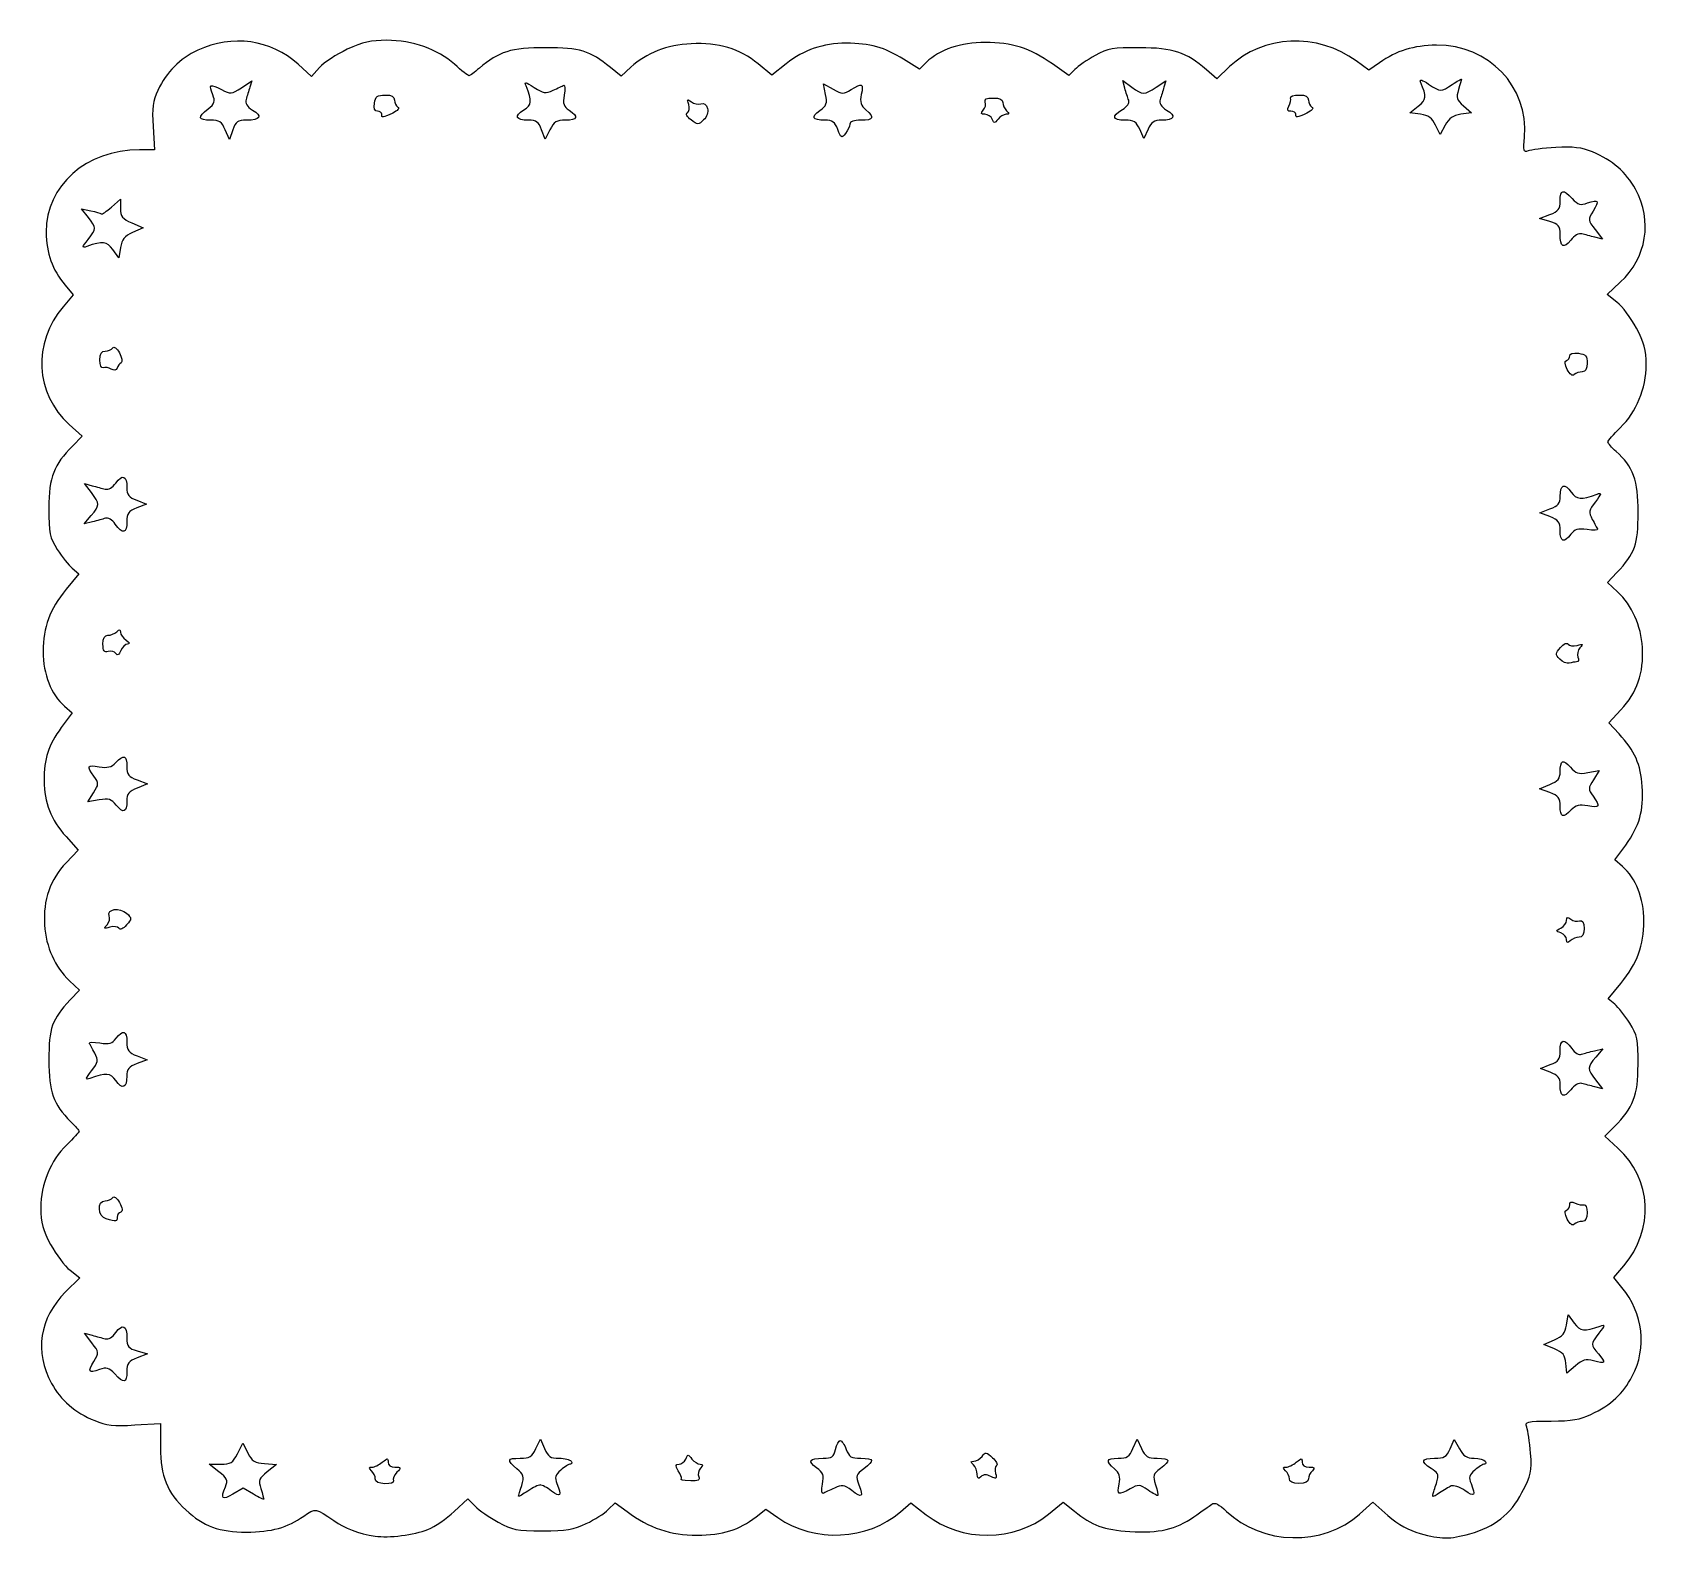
# Model space of a CAD drawing. Header units: centimetres. Extents: x -23.9 to 18, y -16.1 to 23.1.
import ezdxf

# ---------------------------------------------------------------- set-up
doc = ezdxf.new("R2010")
doc.units = ezdxf.units.CM
doc.header["$MEASUREMENT"] = 0
doc.layers.add('Layer 1', color=7, linetype='Continuous')

msp = doc.modelspace()

# ---------------------------------------------------------------- linework, layer by layer
at = {"layer": 'Layer 1'}
for points, knots in [([(-15.05502, -15.79606), (-15.49213, -15.72796), (-15.84861, -15.59463), (-16.12562, -15.39563), (-16.12562, -15.39563), (-16.58653, -15.06452), (-16.60096, -15.06238), (-16.90733, -15.27962), (-16.90733, -15.27962), (-17.32381, -15.57493), (-17.73515, -15.68901), (-18.39035, -15.69092), (-18.39035, -15.69092), (-19.07768, -15.69292), (-19.50269, -15.53721), (-19.9533, -15.11832), (-19.9533, -15.11832), (-20.43682, -14.66883), (-20.61262, -14.23818), (-20.61209, -13.5045), (-20.61209, -13.5045), (-20.61209, -13.5045), (-20.61168, -12.88249), (-20.61168, -12.88249), (-20.61168, -12.88249), (-20.61168, -12.88249), (-21.27687, -12.92107), (-21.27687, -12.92107), (-21.27687, -12.92107), (-21.82232, -12.9527), (-22.00783, -12.93248), (-22.30743, -12.80874), (-22.30743, -12.80874), (-22.83043, -12.59272), (-23.18531, -12.28754), (-23.42515, -11.84754), (-23.42515, -11.84754), (-23.87287, -11.02618), (-23.73943, -10.15346), (-23.0634, -9.48159), (-23.0634, -9.48159), (-23.0634, -9.48159), (-22.6958, -9.11625), (-22.6958, -9.11625), (-22.6958, -9.11625), (-22.6958, -9.11625), (-22.94717, -8.91962), (-22.94717, -8.91962), (-22.94717, -8.91962), (-23.08542, -8.81147), (-23.31187, -8.51216), (-23.45038, -8.25448), (-23.45038, -8.25448), (-23.65063, -7.88189), (-23.70219, -7.68799), (-23.70219, -7.30738), (-23.70219, -7.30738), (-23.70219, -6.69011), (-23.45315, -6.08163), (-23.03492, -5.677), (-23.03492, -5.677), (-22.85838, -5.50621), (-22.71395, -5.34969), (-22.71395, -5.32918), (-22.71395, -5.32918), (-22.71395, -5.30867), (-22.81041, -5.19537), (-22.9283, -5.07741), (-22.9283, -5.07741), (-23.38711, -4.61832), (-23.49631, -4.31217), (-23.49631, -3.48487), (-23.49631, -3.48487), (-23.49631, -2.65414), (-23.41756, -2.43129), (-22.94629, -1.9284), (-22.94629, -1.9284), (-22.94629, -1.9284), (-22.70735, -1.67343), (-22.70735, -1.67343), (-22.70735, -1.67343), (-22.70735, -1.67343), (-22.95815, -1.43496), (-22.95815, -1.43496), (-22.95815, -1.43496), (-23.34619, -1.06599), (-23.56983, -0.56662), (-23.60584, 0.01129), (-23.60584, 0.01129), (-23.64643, 0.66258), (-23.46666, 1.182), (-23.04938, 1.61913), (-23.04938, 1.61913), (-23.04938, 1.61913), (-22.7359, 1.94753), (-22.7359, 1.94753), (-22.7359, 1.94753), (-22.7359, 1.94753), (-23.05135, 2.29531), (-23.05135, 2.29531), (-23.05135, 2.29531), (-23.44158, 2.72553), (-23.61999, 3.17941), (-23.61939, 3.74042), (-23.61939, 3.74042), (-23.61882, 4.31206), (-23.50669, 4.65859), (-23.17354, 5.11881), (-23.17354, 5.11881), (-23.17354, 5.11881), (-22.89732, 5.50039), (-22.89732, 5.50039), (-22.89732, 5.50039), (-22.89732, 5.50039), (-23.08972, 5.66842), (-23.08972, 5.66842), (-23.08972, 5.66842), (-23.44096, 5.97517), (-23.64379, 6.49245), (-23.6433, 7.08024), (-23.6433, 7.08024), (-23.64281, 7.72538), (-23.48385, 8.15451), (-23.04569, 8.69402), (-23.04569, 8.69402), (-23.04569, 8.69402), (-22.72224, 9.09228), (-22.72224, 9.09228), (-22.72224, 9.09228), (-22.72224, 9.09228), (-22.89134, 9.23455), (-22.89134, 9.23455), (-22.89134, 9.23455), (-22.98435, 9.3128), (-23.15852, 9.53189), (-23.27838, 9.72142), (-23.27838, 9.72142), (-23.47337, 10.02975), (-23.49608, 10.1426), (-23.49409, 10.79333), (-23.49409, 10.79333), (-23.49164, 11.59599), (-23.37213, 11.90997), (-22.88431, 12.39544), (-22.88431, 12.39544), (-22.88431, 12.39544), (-22.63069, 12.64783), (-22.63069, 12.64783), (-22.63069, 12.64783), (-22.63069, 12.64783), (-22.9686, 12.95269), (-22.9686, 12.95269), (-22.9686, 12.95269), (-23.85235, 13.74999), (-23.92032, 15.06665), (-23.12587, 15.99913), (-23.12587, 15.99913), (-23.12587, 15.99913), (-22.86759, 16.30228), (-22.86759, 16.30228), (-22.86759, 16.30228), (-22.86759, 16.30228), (-23.07646, 16.55685), (-23.07646, 16.55685), (-23.07646, 16.55685), (-23.41277, 16.96675), (-23.55896, 17.37573), (-23.56554, 17.92507), (-23.56554, 17.92507), (-23.57997, 19.13062), (-22.5295, 20.05692), (-21.14789, 20.05692), (-21.14789, 20.05692), (-21.14789, 20.05692), (-20.76469, 20.05692), (-20.76469, 20.05692), (-20.76469, 20.05692), (-20.76469, 20.05692), (-20.80205, 20.65689), (-20.80205, 20.65689), (-20.80205, 20.65689), (-20.83214, 21.14004), (-20.80797, 21.32264), (-20.67793, 21.59473), (-20.67793, 21.59473), (-20.44586, 22.0803), (-20.11739, 22.4094), (-19.64069, 22.63396), (-19.64069, 22.63396), (-18.75819, 23.04969), (-17.74454, 22.90652), (-17.05103, 22.26819), (-17.05103, 22.26819), (-17.05103, 22.26819), (-16.70809, 21.95253), (-16.70809, 21.95253), (-16.70809, 21.95253), (-16.70809, 21.95253), (-16.49592, 22.18694), (-16.49592, 22.18694), (-16.49592, 22.18694), (-16.37922, 22.31587), (-16.05696, 22.5267), (-15.77977, 22.65547), (-15.77977, 22.65547), (-15.37897, 22.84166), (-15.17039, 22.88959), (-14.76097, 22.88959), (-14.76097, 22.88959), (-14.09697, 22.88959), (-13.44243, 22.65808), (-13.00717, 22.26927), (-13.00717, 22.26927), (-12.82345, 22.10516), (-12.65508, 21.97088), (-12.63302, 21.97088), (-12.63302, 21.97088), (-12.61096, 21.97088), (-12.48908, 22.06055), (-12.36219, 22.17015), (-12.36219, 22.17015), (-11.86835, 22.59668), (-11.53902, 22.69819), (-10.6491, 22.69819), (-10.6491, 22.69819), (-9.75549, 22.69819), (-9.51576, 22.62498), (-8.97481, 22.18688), (-8.97481, 22.18688), (-8.97481, 22.18688), (-8.70054, 21.96475), (-8.70054, 21.96475), (-8.70054, 21.96475), (-8.70054, 21.96475), (-8.44402, 22.1979), (-8.44402, 22.1979), (-8.44402, 22.1979), (-8.04712, 22.55864), (-7.50995, 22.76654), (-6.88829, 22.80002), (-6.88829, 22.80002), (-6.1877, 22.83775), (-5.62896, 22.67063), (-5.15874, 22.28272), (-5.15874, 22.28272), (-5.15874, 22.28272), (-4.80549, 21.9913), (-4.80549, 21.9913), (-4.80549, 21.9913), (-4.80549, 21.9913), (-4.43139, 22.28455), (-4.43139, 22.28455), (-4.43139, 22.28455), (-3.96861, 22.64732), (-3.48037, 22.81317), (-2.87689, 22.81261), (-2.87689, 22.81261), (-2.26197, 22.81208), (-1.88921, 22.70785), (-1.39415, 22.39814), (-1.39415, 22.39814), (-1.39415, 22.39814), (-0.98369, 22.14136), (-0.98369, 22.14136), (-0.98369, 22.14136), (-0.98369, 22.14136), (-0.80294, 22.32022), (-0.80294, 22.32022), (-0.80294, 22.32022), (-0.47297, 22.64674), (0.08347, 22.8353), (0.71575, 22.83484), (0.71575, 22.83484), (1.40972, 22.83438), (1.87134, 22.68661), (2.45168, 22.27928), (2.45168, 22.27928), (2.45168, 22.27928), (2.88009, 21.97859), (2.88009, 21.97859), (2.88009, 21.97859), (2.88009, 21.97859), (3.03313, 22.13579), (3.03313, 22.13579), (3.03313, 22.13579), (3.1173, 22.22225), (3.35298, 22.38416), (3.55686, 22.4956), (3.55686, 22.4956), (3.88852, 22.67687), (4.00993, 22.69798), (4.70992, 22.69613), (4.70992, 22.69613), (5.57334, 22.69385), (5.91109, 22.58275), (6.43331, 22.12926), (6.43331, 22.12926), (6.43331, 22.12926), (6.70481, 21.89349), (6.70481, 21.89349), (6.70481, 21.89349), (6.70481, 21.89349), (7.03274, 22.20762), (7.03274, 22.20762), (7.03274, 22.20762), (7.89039, 23.02918), (9.30672, 23.09237), (10.30979, 22.35383), (10.30979, 22.35383), (10.30979, 22.35383), (10.63589, 22.11373), (10.63589, 22.11373), (10.63589, 22.11373), (10.63589, 22.11373), (10.90973, 22.3079), (10.90973, 22.3079), (10.90973, 22.3079), (11.35065, 22.62054), (11.7906, 22.75645), (12.38152, 22.76256), (12.38152, 22.76256), (13.73231, 22.77654), (14.77255, 21.69032), (14.65631, 20.38724), (14.65631, 20.38724), (14.62451, 20.03077), (14.63746, 19.98107), (14.75002, 20.02752), (14.75002, 20.02752), (14.82185, 20.05716), (15.14461, 20.09667), (15.46725, 20.11533), (15.46725, 20.11533), (15.92742, 20.14194), (16.13157, 20.11715), (16.41432, 20.00036), (16.41432, 20.00036), (16.93371, 19.78582), (17.28807, 19.47974), (17.52921, 19.03735), (17.52921, 19.03735), (17.97641, 18.21695), (17.8224, 17.27464), (17.13575, 16.62993), (17.13575, 16.62993), (17.13575, 16.62993), (16.7962, 16.31112), (16.7962, 16.31112), (16.7962, 16.31112), (16.7962, 16.31112), (17.04835, 16.11388), (17.04835, 16.11388), (17.04835, 16.11388), (17.18704, 16.0054), (17.41383, 15.70581), (17.55235, 15.44812), (17.55235, 15.44812), (17.75263, 15.07553), (17.80419, 14.88162), (17.80419, 14.50102), (17.80419, 14.50102), (17.80419, 13.88375), (17.55515, 13.27527), (17.13691, 12.87064), (17.13691, 12.87064), (16.96037, 12.69985), (16.81658, 12.53294), (16.81736, 12.49973), (16.81736, 12.49973), (16.81818, 12.46652), (16.91321, 12.35606), (17.02862, 12.25425), (17.02862, 12.25425), (17.47014, 11.86478), (17.5983, 11.51028), (17.5983, 10.6785), (17.5983, 10.6785), (17.5983, 9.84777), (17.51955, 9.62492), (17.04828, 9.12203), (17.04828, 9.12203), (17.04828, 9.12203), (16.80934, 8.86706), (16.80934, 8.86706), (16.80934, 8.86706), (16.80934, 8.86706), (17.06014, 8.62859), (17.06014, 8.62859), (17.06014, 8.62859), (17.44818, 8.25962), (17.67182, 7.76025), (17.70783, 7.18234), (17.70783, 7.18234), (17.74839, 6.53143), (17.56995, 6.01567), (17.15117, 5.57339), (17.15117, 5.57339), (17.15117, 5.57339), (16.83646, 5.24102), (16.83646, 5.24102), (16.83646, 5.24102), (16.83646, 5.24102), (17.10807, 4.94893), (17.10807, 4.94893), (17.10807, 4.94893), (17.50814, 4.51868), (17.66875, 4.15474), (17.7055, 3.59515), (17.7055, 3.59515), (17.74641, 2.97222), (17.63211, 2.56742), (17.27664, 2.07637), (17.27664, 2.07637), (17.27664, 2.07637), (16.99931, 1.69326), (16.99931, 1.69326), (16.99931, 1.69326), (16.99931, 1.69326), (17.19171, 1.52523), (17.19171, 1.52523), (17.19171, 1.52523), (17.54294, 1.21848), (17.74577, 0.7012), (17.74529, 0.11341), (17.74529, 0.11341), (17.74479, -0.53173), (17.58584, -0.96086), (17.14768, -1.50037), (17.14768, -1.50037), (17.14768, -1.50037), (16.82422, -1.89863), (16.82422, -1.89863), (16.82422, -1.89863), (16.82422, -1.89863), (16.99332, -2.0409), (16.99332, -2.0409), (16.99332, -2.0409), (17.08633, -2.11915), (17.2605, -2.33824), (17.38036, -2.52777), (17.38036, -2.52777), (17.57536, -2.8361), (17.59806, -2.94895), (17.59607, -3.59968), (17.59607, -3.59968), (17.59361, -4.40234), (17.47411, -4.71632), (16.98629, -5.20179), (16.98629, -5.20179), (16.98629, -5.20179), (16.73267, -5.45418), (16.73267, -5.45418), (16.73267, -5.45418), (16.73267, -5.45418), (17.07059, -5.75904), (17.07059, -5.75904), (17.07059, -5.75904), (17.95434, -6.55634), (18.02231, -7.873), (17.22786, -8.80548), (17.22786, -8.80548), (17.22786, -8.80548), (16.96958, -9.10863), (16.96958, -9.10863), (16.96958, -9.10863), (16.96958, -9.10863), (17.17845, -9.3632), (17.17845, -9.3632), (17.17845, -9.3632), (17.72863, -10.03376), (17.83266, -10.92519), (17.4464, -11.65913), (17.4464, -11.65913), (17.20269, -12.12221), (16.91186, -12.39101), (16.37258, -12.65162), (16.37258, -12.65162), (16.10933, -12.77884), (15.88086, -12.81651), (15.35017, -12.82022), (15.35017, -12.82022), (14.70477, -12.82472), (14.66976, -12.8335), (14.72063, -12.97811), (14.72063, -12.97811), (14.75026, -13.06232), (14.79338, -13.36531), (14.81647, -13.65141), (14.81647, -13.65141), (14.8546, -14.12395), (14.83425, -14.21727), (14.59426, -14.67047), (14.59426, -14.67047), (14.29182, -15.24159), (13.89318, -15.5564), (13.2463, -15.73498), (13.2463, -15.73498), (12.72319, -15.87939), (12.50457, -15.87828), (11.96184, -15.72845), (11.96184, -15.72845), (11.66893, -15.64759), (11.39457, -15.49446), (11.12931, -15.2638), (11.12931, -15.2638), (11.12931, -15.2638), (10.73367, -14.91977), (10.73367, -14.91977), (10.73367, -14.91977), (10.73367, -14.91977), (10.39205, -15.22797), (10.39205, -15.22797), (10.39205, -15.22797), (9.46365, -16.06555), (7.86917, -16.03147), (6.95131, -15.15444), (6.95131, -15.15444), (6.7559, -14.96773), (6.65083, -14.91675), (6.57242, -14.97063), (6.57242, -14.97063), (6.51274, -15.01164), (6.30444, -15.15726), (6.10952, -15.29423), (6.10952, -15.29423), (5.64022, -15.62401), (5.21375, -15.72205), (4.4549, -15.67459), (4.4549, -15.67459), (3.78172, -15.63249), (3.47627, -15.52083), (3.02363, -15.15137), (3.02363, -15.15137), (3.02363, -15.15137), (2.73515, -14.91591), (2.73515, -14.91591), (2.73515, -14.91591), (2.73515, -14.91591), (2.35166, -15.22972), (2.35166, -15.22972), (2.35166, -15.22972), (1.47293, -15.94878), (0.09851, -15.95446), (-0.80939, -15.24278), (-0.80939, -15.24278), (-0.80939, -15.24278), (-1.20491, -14.93274), (-1.20491, -14.93274), (-1.20491, -14.93274), (-1.20491, -14.93274), (-1.47455, -15.1669), (-1.47455, -15.1669), (-1.47455, -15.1669), (-2.32784, -15.9079), (-3.69904, -15.97303), (-4.6448, -15.31748), (-4.6448, -15.31748), (-4.6448, -15.31748), (-4.96146, -15.09799), (-4.96146, -15.09799), (-4.96146, -15.09799), (-4.96146, -15.09799), (-5.21113, -15.29397), (-5.21113, -15.29397), (-5.21113, -15.29397), (-5.65075, -15.63904), (-6.06754, -15.76907), (-6.73729, -15.77008), (-6.73729, -15.77008), (-7.42054, -15.77111), (-7.97001, -15.5864), (-8.54665, -15.16183), (-8.54665, -15.16183), (-8.54665, -15.16183), (-8.85458, -14.93511), (-8.85458, -14.93511), (-8.85458, -14.93511), (-8.85458, -14.93511), (-9.03246, -15.11113), (-9.03246, -15.11113), (-9.03246, -15.11113), (-9.13029, -15.20794), (-9.38582, -15.37011), (-9.60031, -15.47151), (-9.60031, -15.47151), (-9.92598, -15.62547), (-10.1125, -15.65602), (-10.73147, -15.65678), (-10.73147, -15.65678), (-11.40216, -15.6576), (-11.51135, -15.63654), (-11.87949, -15.4354), (-11.87949, -15.4354), (-12.10325, -15.31314), (-12.37142, -15.12775), (-12.47543, -15.02341), (-12.47543, -15.02341), (-12.47543, -15.02341), (-12.66454, -14.83371), (-12.66454, -14.83371), (-12.66454, -14.83371), (-12.66454, -14.83371), (-13.01567, -15.16178), (-13.01567, -15.16178), (-13.01567, -15.16178), (-13.20879, -15.34222), (-13.51504, -15.54943), (-13.69621, -15.62224), (-13.69621, -15.62224), (-14.04742, -15.76339), (-14.71591, -15.8489), (-15.05505, -15.79606), (-15.05505, -15.79606), (-15.05505, -15.79606), (-15.05502, -15.79606), (-15.05502, -15.79606)], [0, 0, 0, 0, 0.00645161, 0.00645161, 0.00645161, 0.00645161, 0.01290323, 0.01290323, 0.01290323, 0.01290323, 0.01935484, 0.01935484, 0.01935484, 0.01935484, 0.02580645, 0.02580645, 0.02580645, 0.02580645, 0.03225806, 0.03225806, 0.03225806, 0.03225806, 0.03870968, 0.03870968, 0.03870968, 0.03870968, 0.04516129, 0.04516129, 0.04516129, 0.04516129, 0.0516129, 0.0516129, 0.0516129, 0.0516129, 0.05806452, 0.05806452, 0.05806452, 0.05806452, 0.06451613, 0.06451613, 0.06451613, 0.06451613, 0.07096774, 0.07096774, 0.07096774, 0.07096774, 0.07741935, 0.07741935, 0.07741935, 0.07741935, 0.08387097, 0.08387097, 0.08387097, 0.08387097, 0.09032258, 0.09032258, 0.09032258, 0.09032258, 0.09677419, 0.09677419, 0.09677419, 0.09677419, 0.10322581, 0.10322581, 0.10322581, 0.10322581, 0.10967742, 0.10967742, 0.10967742, 0.10967742, 0.11612903, 0.11612903, 0.11612903, 0.11612903, 0.12258065, 0.12258065, 0.12258065, 0.12258065, 0.12903226, 0.12903226, 0.12903226, 0.12903226, 0.13548387, 0.13548387, 0.13548387, 0.13548387, 0.14193548, 0.14193548, 0.14193548, 0.14193548, 0.1483871, 0.1483871, 0.1483871, 0.1483871, 0.15483871, 0.15483871, 0.15483871, 0.15483871, 0.16129032, 0.16129032, 0.16129032, 0.16129032, 0.16774194, 0.16774194, 0.16774194, 0.16774194, 0.17419355, 0.17419355, 0.17419355, 0.17419355, 0.18064516, 0.18064516, 0.18064516, 0.18064516, 0.18709677, 0.18709677, 0.18709677, 0.18709677, 0.19354839, 0.19354839, 0.19354839, 0.19354839, 0.2, 0.2, 0.2, 0.2, 0.20645161, 0.20645161, 0.20645161, 0.20645161, 0.21290323, 0.21290323, 0.21290323, 0.21290323, 0.21935484, 0.21935484, 0.21935484, 0.21935484, 0.22580645, 0.22580645, 0.22580645, 0.22580645, 0.23225806, 0.23225806, 0.23225806, 0.23225806, 0.23870968, 0.23870968, 0.23870968, 0.23870968, 0.24516129, 0.24516129, 0.24516129, 0.24516129, 0.2516129, 0.2516129, 0.2516129, 0.2516129, 0.25806452, 0.25806452, 0.25806452, 0.25806452, 0.26451613, 0.26451613, 0.26451613, 0.26451613, 0.27096774, 0.27096774, 0.27096774, 0.27096774, 0.27741935, 0.27741935, 0.27741935, 0.27741935, 0.28387097, 0.28387097, 0.28387097, 0.28387097, 0.29032258, 0.29032258, 0.29032258, 0.29032258, 0.29677419, 0.29677419, 0.29677419, 0.29677419, 0.30322581, 0.30322581, 0.30322581, 0.30322581, 0.30967742, 0.30967742, 0.30967742, 0.30967742, 0.31612903, 0.31612903, 0.31612903, 0.31612903, 0.32258065, 0.32258065, 0.32258065, 0.32258065, 0.32903226, 0.32903226, 0.32903226, 0.32903226, 0.33548387, 0.33548387, 0.33548387, 0.33548387, 0.34193548, 0.34193548, 0.34193548, 0.34193548, 0.3483871, 0.3483871, 0.3483871, 0.3483871, 0.35483871, 0.35483871, 0.35483871, 0.35483871, 0.36129032, 0.36129032, 0.36129032, 0.36129032, 0.36774194, 0.36774194, 0.36774194, 0.36774194, 0.37419355, 0.37419355, 0.37419355, 0.37419355, 0.38064516, 0.38064516, 0.38064516, 0.38064516, 0.38709677, 0.38709677, 0.38709677, 0.38709677, 0.39354839, 0.39354839, 0.39354839, 0.39354839, 0.4, 0.4, 0.4, 0.4, 0.40645161, 0.40645161, 0.40645161, 0.40645161, 0.41290323, 0.41290323, 0.41290323, 0.41290323, 0.41935484, 0.41935484, 0.41935484, 0.41935484, 0.42580645, 0.42580645, 0.42580645, 0.42580645, 0.43225806, 0.43225806, 0.43225806, 0.43225806, 0.43870968, 0.43870968, 0.43870968, 0.43870968, 0.44516129, 0.44516129, 0.44516129, 0.44516129, 0.4516129, 0.4516129, 0.4516129, 0.4516129, 0.45806452, 0.45806452, 0.45806452, 0.45806452, 0.46451613, 0.46451613, 0.46451613, 0.46451613, 0.47096774, 0.47096774, 0.47096774, 0.47096774, 0.47741935, 0.47741935, 0.47741935, 0.47741935, 0.48387097, 0.48387097, 0.48387097, 0.48387097, 0.49032258, 0.49032258, 0.49032258, 0.49032258, 0.49677419, 0.49677419, 0.49677419, 0.49677419, 0.50322581, 0.50322581, 0.50322581, 0.50322581, 0.50967742, 0.50967742, 0.50967742, 0.50967742, 0.51612903, 0.51612903, 0.51612903, 0.51612903, 0.52258065, 0.52258065, 0.52258065, 0.52258065, 0.52903226, 0.52903226, 0.52903226, 0.52903226, 0.53548387, 0.53548387, 0.53548387, 0.53548387, 0.54193548, 0.54193548, 0.54193548, 0.54193548, 0.5483871, 0.5483871, 0.5483871, 0.5483871, 0.55483871, 0.55483871, 0.55483871, 0.55483871, 0.56129032, 0.56129032, 0.56129032, 0.56129032, 0.56774194, 0.56774194, 0.56774194, 0.56774194, 0.57419355, 0.57419355, 0.57419355, 0.57419355, 0.58064516, 0.58064516, 0.58064516, 0.58064516, 0.58709677, 0.58709677, 0.58709677, 0.58709677, 0.59354839, 0.59354839, 0.59354839, 0.59354839, 0.6, 0.6, 0.6, 0.6, 0.60645161, 0.60645161, 0.60645161, 0.60645161, 0.61290323, 0.61290323, 0.61290323, 0.61290323, 0.61935484, 0.61935484, 0.61935484, 0.61935484, 0.62580645, 0.62580645, 0.62580645, 0.62580645, 0.63225806, 0.63225806, 0.63225806, 0.63225806, 0.63870968, 0.63870968, 0.63870968, 0.63870968, 0.64516129, 0.64516129, 0.64516129, 0.64516129, 0.6516129, 0.6516129, 0.6516129, 0.6516129, 0.65806452, 0.65806452, 0.65806452, 0.65806452, 0.66451613, 0.66451613, 0.66451613, 0.66451613, 0.67096774, 0.67096774, 0.67096774, 0.67096774, 0.67741935, 0.67741935, 0.67741935, 0.67741935, 0.68387097, 0.68387097, 0.68387097, 0.68387097, 0.69032258, 0.69032258, 0.69032258, 0.69032258, 0.69677419, 0.69677419, 0.69677419, 0.69677419, 0.70322581, 0.70322581, 0.70322581, 0.70322581, 0.70967742, 0.70967742, 0.70967742, 0.70967742, 0.71612903, 0.71612903, 0.71612903, 0.71612903, 0.72258065, 0.72258065, 0.72258065, 0.72258065, 0.72903226, 0.72903226, 0.72903226, 0.72903226, 0.73548387, 0.73548387, 0.73548387, 0.73548387, 0.74193548, 0.74193548, 0.74193548, 0.74193548, 0.7483871, 0.7483871, 0.7483871, 0.7483871, 0.75483871, 0.75483871, 0.75483871, 0.75483871, 0.76129032, 0.76129032, 0.76129032, 0.76129032, 0.76774194, 0.76774194, 0.76774194, 0.76774194, 0.77419355, 0.77419355, 0.77419355, 0.77419355, 0.78064516, 0.78064516, 0.78064516, 0.78064516, 0.78709677, 0.78709677, 0.78709677, 0.78709677, 0.79354839, 0.79354839, 0.79354839, 0.79354839, 0.8, 0.8, 0.8, 0.8, 0.80645161, 0.80645161, 0.80645161, 0.80645161, 0.81290323, 0.81290323, 0.81290323, 0.81290323, 0.81935484, 0.81935484, 0.81935484, 0.81935484, 0.82580645, 0.82580645, 0.82580645, 0.82580645, 0.83225806, 0.83225806, 0.83225806, 0.83225806, 0.83870968, 0.83870968, 0.83870968, 0.83870968, 0.84516129, 0.84516129, 0.84516129, 0.84516129, 0.8516129, 0.8516129, 0.8516129, 0.8516129, 0.85806452, 0.85806452, 0.85806452, 0.85806452, 0.86451613, 0.86451613, 0.86451613, 0.86451613, 0.87096774, 0.87096774, 0.87096774, 0.87096774, 0.87741935, 0.87741935, 0.87741935, 0.87741935, 0.88387097, 0.88387097, 0.88387097, 0.88387097, 0.89032258, 0.89032258, 0.89032258, 0.89032258, 0.89677419, 0.89677419, 0.89677419, 0.89677419, 0.90322581, 0.90322581, 0.90322581, 0.90322581, 0.90967742, 0.90967742, 0.90967742, 0.90967742, 0.91612903, 0.91612903, 0.91612903, 0.91612903, 0.92258065, 0.92258065, 0.92258065, 0.92258065, 0.92903226, 0.92903226, 0.92903226, 0.92903226, 0.93548387, 0.93548387, 0.93548387, 0.93548387, 0.94193548, 0.94193548, 0.94193548, 0.94193548, 0.9483871, 0.9483871, 0.9483871, 0.9483871, 0.95483871, 0.95483871, 0.95483871, 0.95483871, 0.96129032, 0.96129032, 0.96129032, 0.96129032, 0.96774194, 0.96774194, 0.96774194, 0.96774194, 0.97419355, 0.97419355, 0.97419355, 0.97419355, 0.98064516, 0.98064516, 0.98064516, 0.98064516, 0.98709677, 0.98709677, 0.98709677, 0.98709677, 1, 1, 1, 1]), ([(-18.3833, 20.82251), (-18.02949, 20.82251), (-17.96893, 20.92705), (-18.23045, 21.08635), (-18.23045, 21.08635), (-18.37518, 21.1745), (-18.42592, 21.2594), (-18.39497, 21.3616), (-18.39497, 21.3616), (-18.37035, 21.44288), (-18.32719, 21.58393), (-18.29905, 21.67506), (-18.29905, 21.67506), (-18.29905, 21.67506), (-18.24789, 21.84074), (-18.24789, 21.84074), (-18.24789, 21.84074), (-18.24789, 21.84074), (-18.51724, 21.66244), (-18.51724, 21.66244), (-18.51724, 21.66244), (-18.77796, 21.48986), (-18.79446, 21.48834), (-19.03199, 21.61507), (-19.03199, 21.61507), (-19.32768, 21.77283), (-19.36795, 21.74925), (-19.25876, 21.48226), (-19.25876, 21.48226), (-19.18746, 21.30793), (-19.2049, 21.25484), (-19.37999, 21.11332), (-19.37999, 21.11332), (-19.65346, 20.89228), (-19.6377, 20.82251), (-19.31432, 20.82251), (-19.31432, 20.82251), (-19.0869, 20.82251), (-19.02677, 20.78313), (-18.93444, 20.57369), (-18.93444, 20.57369), (-18.93444, 20.57369), (-18.82474, 20.32487), (-18.82474, 20.32487), (-18.82474, 20.32487), (-18.82474, 20.32487), (-18.73976, 20.57369), (-18.73976, 20.57369), (-18.73976, 20.57369), (-18.66653, 20.78811), (-18.61725, 20.82251), (-18.38332, 20.82251), (-18.38332, 20.82251), (-18.38332, 20.82251), (-18.3833, 20.82251), (-18.3833, 20.82251)], [0, 0, 0, 0, 0.06666667, 0.06666667, 0.06666667, 0.06666667, 0.13333333, 0.13333333, 0.13333333, 0.13333333, 0.2, 0.2, 0.2, 0.2, 0.26666667, 0.26666667, 0.26666667, 0.26666667, 0.33333333, 0.33333333, 0.33333333, 0.33333333, 0.4, 0.4, 0.4, 0.4, 0.46666667, 0.46666667, 0.46666667, 0.46666667, 0.53333333, 0.53333333, 0.53333333, 0.53333333, 0.6, 0.6, 0.6, 0.6, 0.66666667, 0.66666667, 0.66666667, 0.66666667, 0.73333333, 0.73333333, 0.73333333, 0.73333333, 0.8, 0.8, 0.8, 0.8, 0.86666667, 0.86666667, 0.86666667, 0.86666667, 1, 1, 1, 1]), ([(-10.14001, 20.82251), (-9.8254, 20.82251), (-9.79002, 20.91701), (-10.04297, 21.08171), (-10.04297, 21.08171), (-10.18716, 21.1756), (-10.21042, 21.24694), (-10.1708, 21.47389), (-10.1708, 21.47389), (-10.14417, 21.62647), (-10.14823, 21.73932), (-10.17984, 21.72466), (-10.17984, 21.72466), (-10.21145, 21.71), (-10.33629, 21.65177), (-10.45726, 21.59524), (-10.45726, 21.59524), (-10.65474, 21.50297), (-10.70467, 21.51064), (-10.94588, 21.67031), (-10.94588, 21.67031), (-11.1731, 21.82072), (-11.20581, 21.827), (-11.15793, 21.711), (-11.15793, 21.711), (-10.9948, 21.31581), (-11.00415, 21.21827), (-11.21759, 21.08826), (-11.21759, 21.08826), (-11.47574, 20.93102), (-11.42482, 20.82249), (-11.09288, 20.82249), (-11.09288, 20.82249), (-10.88966, 20.82249), (-10.83028, 20.77952), (-10.75458, 20.57765), (-10.75458, 20.57765), (-10.75458, 20.57765), (-10.66277, 20.33281), (-10.66277, 20.33281), (-10.66277, 20.33281), (-10.66277, 20.33281), (-10.53804, 20.57765), (-10.53804, 20.57765), (-10.53804, 20.57765), (-10.43466, 20.78058), (-10.36653, 20.82249), (-10.14001, 20.82249), (-10.14001, 20.82249), (-10.14001, 20.82249), (-10.14001, 20.82251), (-10.14001, 20.82251)], [0, 0, 0, 0, 0.07142857, 0.07142857, 0.07142857, 0.07142857, 0.14285714, 0.14285714, 0.14285714, 0.14285714, 0.21428571, 0.21428571, 0.21428571, 0.21428571, 0.28571429, 0.28571429, 0.28571429, 0.28571429, 0.35714286, 0.35714286, 0.35714286, 0.35714286, 0.42857143, 0.42857143, 0.42857143, 0.42857143, 0.5, 0.5, 0.5, 0.5, 0.57142857, 0.57142857, 0.57142857, 0.57142857, 0.64285714, 0.64285714, 0.64285714, 0.64285714, 0.71428571, 0.71428571, 0.71428571, 0.71428571, 0.78571429, 0.78571429, 0.78571429, 0.78571429, 0.85714286, 0.85714286, 0.85714286, 0.85714286, 1, 1, 1, 1]), ([(5.27758, 20.82251), (5.6079, 20.82251), (5.66032, 20.93092), (5.40514, 21.08635), (5.40514, 21.08635), (5.26041, 21.1745), (5.20967, 21.2594), (5.24062, 21.3616), (5.24062, 21.3616), (5.26524, 21.44288), (5.3084, 21.58393), (5.33654, 21.67506), (5.33654, 21.67506), (5.33654, 21.67506), (5.3877, 21.84074), (5.3877, 21.84074), (5.3877, 21.84074), (5.3877, 21.84074), (5.13904, 21.67614), (5.13904, 21.67614), (5.13904, 21.67614), (4.82984, 21.47146), (4.78661, 21.47171), (4.50215, 21.67972), (4.50215, 21.67972), (4.50215, 21.67972), (4.27217, 21.8479), (4.27217, 21.8479), (4.27217, 21.8479), (4.27217, 21.8479), (4.32599, 21.64856), (4.32599, 21.64856), (4.32599, 21.64856), (4.35559, 21.53892), (4.40036, 21.39944), (4.42547, 21.33859), (4.42547, 21.33859), (4.45261, 21.27284), (4.38594, 21.17607), (4.26111, 21.10004), (4.26111, 21.10004), (3.97289, 20.92448), (3.99795, 20.82253), (4.32934, 20.82253), (4.32934, 20.82253), (4.56252, 20.82253), (4.62462, 20.7843), (4.71274, 20.58652), (4.71274, 20.58652), (4.71274, 20.58652), (4.8179, 20.35052), (4.8179, 20.35052), (4.8179, 20.35052), (4.8179, 20.35052), (4.92464, 20.58652), (4.92464, 20.58652), (4.92464, 20.58652), (5.01006, 20.77539), (5.08055, 20.82253), (5.27756, 20.82253), (5.27756, 20.82253), (5.27756, 20.82253), (5.27758, 20.82251), (5.27758, 20.82251)], [0, 0, 0, 0, 0.05882353, 0.05882353, 0.05882353, 0.05882353, 0.11764706, 0.11764706, 0.11764706, 0.11764706, 0.17647059, 0.17647059, 0.17647059, 0.17647059, 0.23529412, 0.23529412, 0.23529412, 0.23529412, 0.29411765, 0.29411765, 0.29411765, 0.29411765, 0.35294118, 0.35294118, 0.35294118, 0.35294118, 0.41176471, 0.41176471, 0.41176471, 0.41176471, 0.47058824, 0.47058824, 0.47058824, 0.47058824, 0.52941176, 0.52941176, 0.52941176, 0.52941176, 0.58823529, 0.58823529, 0.58823529, 0.58823529, 0.64705882, 0.64705882, 0.64705882, 0.64705882, 0.70588235, 0.70588235, 0.70588235, 0.70588235, 0.76470588, 0.76470588, 0.76470588, 0.76470588, 0.82352941, 0.82352941, 0.82352941, 0.82352941, 0.88235294, 0.88235294, 0.88235294, 0.88235294, 1, 1, 1, 1]), ([(13.01459, 20.97563), (13.01459, 20.97563), (13.28973, 21.01391), (13.28973, 21.01391), (13.28973, 21.01391), (13.28973, 21.01391), (13.08413, 21.19272), (13.08413, 21.19272), (13.08413, 21.19272), (12.90711, 21.34668), (12.8889, 21.40514), (12.95311, 21.61329), (12.95311, 21.61329), (12.99413, 21.74625), (13.02769, 21.86623), (13.02769, 21.8799), (13.02769, 21.8799), (13.02769, 21.89357), (12.92006, 21.83351), (12.7885, 21.74643), (12.7885, 21.74643), (12.49279, 21.55068), (12.49196, 21.5507), (12.18119, 21.75642), (12.18119, 21.75642), (12.01269, 21.86796), (11.94208, 21.88733), (11.97188, 21.81384), (11.97188, 21.81384), (12.13384, 21.41435), (12.12902, 21.36326), (11.91287, 21.18929), (11.91287, 21.18929), (11.91287, 21.18929), (11.69497, 21.01391), (11.69497, 21.01391), (11.69497, 21.01391), (11.69497, 21.01391), (11.97015, 20.97563), (11.97015, 20.97563), (11.97015, 20.97563), (12.18165, 20.94621), (12.27211, 20.88081), (12.36106, 20.69302), (12.36106, 20.69302), (12.36106, 20.69302), (12.47679, 20.44869), (12.47679, 20.44869), (12.47679, 20.44869), (12.47679, 20.44869), (12.60812, 20.69302), (12.60812, 20.69302), (12.60812, 20.69302), (12.70666, 20.87635), (12.80815, 20.94691), (13.01459, 20.97563)], [0, 0, 0, 0, 0.06666667, 0.06666667, 0.06666667, 0.06666667, 0.13333333, 0.13333333, 0.13333333, 0.13333333, 0.2, 0.2, 0.2, 0.2, 0.26666667, 0.26666667, 0.26666667, 0.26666667, 0.33333333, 0.33333333, 0.33333333, 0.33333333, 0.4, 0.4, 0.4, 0.4, 0.46666667, 0.46666667, 0.46666667, 0.46666667, 0.53333333, 0.53333333, 0.53333333, 0.53333333, 0.6, 0.6, 0.6, 0.6, 0.66666667, 0.66666667, 0.66666667, 0.66666667, 0.73333333, 0.73333333, 0.73333333, 0.73333333, 0.8, 0.8, 0.8, 0.8, 0.86666667, 0.86666667, 0.86666667, 0.86666667, 1, 1, 1, 1]), ([(-14.60535, 21.00587), (-14.47521, 21.06863), (-14.4204, 21.13363), (-14.47241, 21.1635), (-14.47241, 21.1635), (-14.52108, 21.19146), (-14.5609, 21.2726), (-14.5609, 21.3438), (-14.5609, 21.3438), (-14.5609, 21.43585), (-14.63047, 21.47326), (-14.80164, 21.47326), (-14.80164, 21.47326), (-15.0013, 21.47326), (-15.04805, 21.43734), (-15.07562, 21.26272), (-15.07562, 21.26272), (-15.09763, 21.1233), (-15.07195, 21.05218), (-14.99959, 21.05218), (-14.99959, 21.05218), (-14.93949, 21.05218), (-14.89032, 21.01773), (-14.89032, 20.97562), (-14.89032, 20.97562), (-14.89032, 20.87632), (-14.86932, 20.87855), (-14.60536, 21.00586), (-14.60536, 21.00586), (-14.60536, 21.00586), (-14.60535, 21.00587), (-14.60535, 21.00587)], [0, 0, 0, 0, 0.11111111, 0.11111111, 0.11111111, 0.11111111, 0.22222222, 0.22222222, 0.22222222, 0.22222222, 0.33333333, 0.33333333, 0.33333333, 0.33333333, 0.44444444, 0.44444444, 0.44444444, 0.44444444, 0.55555556, 0.55555556, 0.55555556, 0.55555556, 0.66666667, 0.66666667, 0.66666667, 0.66666667, 0.77777778, 0.77777778, 0.77777778, 0.77777778, 1, 1, 1, 1]), ([(-2.78428, 20.72231), (-2.78428, 20.78579), (-2.67864, 20.82252), (-2.49604, 20.82252), (-2.49604, 20.82252), (-2.16751, 20.82252), (-2.13609, 20.89157), (-2.37365, 21.09144), (-2.37365, 21.09144), (-2.50262, 21.19995), (-2.52805, 21.2877), (-2.48802, 21.4861), (-2.48802, 21.4861), (-2.42938, 21.77668), (-2.46034, 21.79159), (-2.75265, 21.61353), (-2.75265, 21.61353), (-2.94942, 21.49368), (-2.97774, 21.49432), (-3.21399, 21.62406), (-3.21399, 21.62406), (-3.21399, 21.62406), (-3.46569, 21.76228), (-3.46569, 21.76228), (-3.46569, 21.76228), (-3.46569, 21.76228), (-3.41095, 21.49102), (-3.41095, 21.49102), (-3.41095, 21.49102), (-3.36436, 21.26014), (-3.38678, 21.1974), (-3.56158, 21.06958), (-3.56158, 21.06958), (-3.79967, 20.89548), (-3.75937, 20.82252), (-3.42511, 20.82252), (-3.42511, 20.82252), (-3.23256, 20.82252), (-3.17032, 20.77673), (-3.09696, 20.5811), (-3.09696, 20.5811), (-3.01236, 20.35548), (-2.99916, 20.34893), (-2.89536, 20.48089), (-2.89536, 20.48089), (-2.83427, 20.55856), (-2.78429, 20.66719), (-2.78429, 20.72231), (-2.78429, 20.72231), (-2.78429, 20.72231), (-2.78428, 20.72231), (-2.78428, 20.72231)], [0, 0, 0, 0, 0.07142857, 0.07142857, 0.07142857, 0.07142857, 0.14285714, 0.14285714, 0.14285714, 0.14285714, 0.21428571, 0.21428571, 0.21428571, 0.21428571, 0.28571429, 0.28571429, 0.28571429, 0.28571429, 0.35714286, 0.35714286, 0.35714286, 0.35714286, 0.42857143, 0.42857143, 0.42857143, 0.42857143, 0.5, 0.5, 0.5, 0.5, 0.57142857, 0.57142857, 0.57142857, 0.57142857, 0.64285714, 0.64285714, 0.64285714, 0.64285714, 0.71428571, 0.71428571, 0.71428571, 0.71428571, 0.78571429, 0.78571429, 0.78571429, 0.78571429, 0.85714286, 0.85714286, 0.85714286, 0.85714286, 1, 1, 1, 1]), ([(1.25603, 20.97563), (1.34185, 20.97563), (1.3444, 20.99605), (1.26754, 21.0675), (1.26754, 21.0675), (1.21319, 21.11803), (1.16872, 21.21277), (1.16872, 21.27804), (1.16872, 21.27804), (1.16872, 21.35895), (1.08982, 21.39671), (0.92075, 21.39671), (0.92075, 21.39671), (0.74403, 21.39671), (0.68528, 21.36642), (0.71629, 21.29131), (0.71629, 21.29131), (0.74022, 21.23334), (0.71756, 21.1386), (0.66594, 21.08077), (0.66594, 21.08077), (0.59279, 20.99884), (0.60214, 20.97564), (0.70828, 20.97564), (0.70828, 20.97564), (0.78319, 20.97564), (0.86781, 20.91913), (0.89632, 20.85006), (0.89632, 20.85006), (0.94437, 20.73366), (0.95538, 20.73366), (1.04693, 20.85006), (1.04693, 20.85006), (1.10126, 20.91913), (1.19536, 20.97564), (1.25604, 20.97564), (1.25604, 20.97564), (1.25604, 20.97564), (1.25603, 20.97563), (1.25603, 20.97563)], [0, 0, 0, 0, 0.09090909, 0.09090909, 0.09090909, 0.09090909, 0.18181818, 0.18181818, 0.18181818, 0.18181818, 0.27272727, 0.27272727, 0.27272727, 0.27272727, 0.36363636, 0.36363636, 0.36363636, 0.36363636, 0.45454545, 0.45454545, 0.45454545, 0.45454545, 0.54545455, 0.54545455, 0.54545455, 0.54545455, 0.63636364, 0.63636364, 0.63636364, 0.63636364, 0.72727273, 0.72727273, 0.72727273, 0.72727273, 0.81818182, 0.81818182, 0.81818182, 0.81818182, 1, 1, 1, 1]), ([(9.03024, 21.00587), (9.16038, 21.06863), (9.21519, 21.13363), (9.16318, 21.1635), (9.16318, 21.1635), (9.11451, 21.19146), (9.07469, 21.2726), (9.07469, 21.3438), (9.07469, 21.3438), (9.07469, 21.4366), (9.00474, 21.47326), (8.82763, 21.47326), (8.82763, 21.47326), (8.69175, 21.47326), (8.59409, 21.43881), (8.61062, 21.3967), (8.61062, 21.3967), (8.62715, 21.35459), (8.60732, 21.25985), (8.56655, 21.18616), (8.56655, 21.18616), (8.51159, 21.08682), (8.52511, 21.05218), (8.61886, 21.05218), (8.61886, 21.05218), (8.6884, 21.05218), (8.74529, 21.01773), (8.74529, 20.97562), (8.74529, 20.97562), (8.74529, 20.87632), (8.76629, 20.87855), (9.03025, 21.00586), (9.03025, 21.00586), (9.03025, 21.00586), (9.03024, 21.00587), (9.03024, 21.00587)], [0, 0, 0, 0, 0.1, 0.1, 0.1, 0.1, 0.2, 0.2, 0.2, 0.2, 0.3, 0.3, 0.3, 0.3, 0.4, 0.4, 0.4, 0.4, 0.5, 0.5, 0.5, 0.5, 0.6, 0.6, 0.6, 0.6, 0.7, 0.7, 0.7, 0.7, 0.8, 0.8, 0.8, 0.8, 1, 1, 1, 1]), ([(-6.46596, 21.1274), (-6.49565, 21.23294), (-6.55532, 21.27502), (-6.63499, 21.2466), (-6.63499, 21.2466), (-6.70272, 21.22244), (-6.81437, 21.24606), (-6.88311, 21.29909), (-6.88311, 21.29909), (-6.98995, 21.38152), (-6.9999, 21.37153), (-6.95168, 21.2303), (-6.95168, 21.2303), (-6.92025, 21.13823), (-6.934, 21.04284), (-6.98275, 21.01483), (-6.98275, 21.01483), (-7.03694, 20.98369), (-7.00185, 20.9131), (-6.89051, 20.82929), (-6.89051, 20.82929), (-6.71877, 20.70001), (-6.70435, 20.7), (-6.56544, 20.82916), (-6.56544, 20.82916), (-6.47587, 20.91243), (-6.43769, 21.0269), (-6.46596, 21.12742), (-6.46596, 21.12742), (-6.46596, 21.12742), (-6.46596, 21.1274), (-6.46596, 21.1274)], [0, 0, 0, 0, 0.11111111, 0.11111111, 0.11111111, 0.11111111, 0.22222222, 0.22222222, 0.22222222, 0.22222222, 0.33333333, 0.33333333, 0.33333333, 0.33333333, 0.44444444, 0.44444444, 0.44444444, 0.44444444, 0.55555556, 0.55555556, 0.55555556, 0.55555556, 0.66666667, 0.66666667, 0.66666667, 0.66666667, 0.77777778, 0.77777778, 0.77777778, 0.77777778, 1, 1, 1, 1]), ([(16.14541, 17.88363), (16.2198, 17.86452), (16.36961, 17.82496), (16.47831, 17.79572), (16.47831, 17.79572), (16.47831, 17.79572), (16.67596, 17.74256), (16.67596, 17.74256), (16.67596, 17.74256), (16.67596, 17.74256), (16.48417, 17.99296), (16.48417, 17.99296), (16.48417, 17.99296), (16.29852, 18.23533), (16.29689, 18.25067), (16.43321, 18.47148), (16.43321, 18.47148), (16.60291, 18.74636), (16.57754, 18.7838), (16.29035, 18.68229), (16.29035, 18.68229), (16.10282, 18.61601), (16.04572, 18.63222), (15.89348, 18.79499), (15.89348, 18.79499), (15.6557, 19.04921), (15.58066, 19.03456), (15.58066, 18.73394), (15.58066, 18.73394), (15.58066, 18.52253), (15.53829, 18.46663), (15.31301, 18.38079), (15.31301, 18.38079), (15.31301, 18.38079), (15.04536, 18.27881), (15.04536, 18.27881), (15.04536, 18.27881), (15.04536, 18.27881), (15.31301, 18.19981), (15.31301, 18.19981), (15.31301, 18.19981), (15.54125, 18.13245), (15.58066, 18.08487), (15.58066, 17.87669), (15.58066, 17.87669), (15.58066, 17.53875), (15.67189, 17.48668), (15.85487, 17.7202), (15.85487, 17.7202), (15.94714, 17.83795), (16.06505, 17.90427), (16.14542, 17.88363), (16.14542, 17.88363), (16.14542, 17.88363), (16.14541, 17.88363), (16.14541, 17.88363)], [0, 0, 0, 0, 0.06666667, 0.06666667, 0.06666667, 0.06666667, 0.13333333, 0.13333333, 0.13333333, 0.13333333, 0.2, 0.2, 0.2, 0.2, 0.26666667, 0.26666667, 0.26666667, 0.26666667, 0.33333333, 0.33333333, 0.33333333, 0.33333333, 0.4, 0.4, 0.4, 0.4, 0.46666667, 0.46666667, 0.46666667, 0.46666667, 0.53333333, 0.53333333, 0.53333333, 0.53333333, 0.6, 0.6, 0.6, 0.6, 0.66666667, 0.66666667, 0.66666667, 0.66666667, 0.73333333, 0.73333333, 0.73333333, 0.73333333, 0.8, 0.8, 0.8, 0.8, 0.86666667, 0.86666667, 0.86666667, 0.86666667, 1, 1, 1, 1]), ([(-21.33107, 17.91621), (-21.33107, 17.91621), (-21.05998, 18.035), (-21.05998, 18.035), (-21.05998, 18.035), (-21.05998, 18.035), (-21.35166, 18.1643), (-21.35166, 18.1643), (-21.35166, 18.1643), (-21.59601, 18.27262), (-21.64334, 18.3334), (-21.64334, 18.53884), (-21.64334, 18.53884), (-21.64334, 18.53884), (-21.64334, 18.78408), (-21.64334, 18.78408), (-21.64334, 18.78408), (-21.64334, 18.78408), (-21.87552, 18.57729), (-21.87552, 18.57729), (-21.87552, 18.57729), (-22.00322, 18.46355), (-22.12366, 18.38336), (-22.14317, 18.39908), (-22.14317, 18.39908), (-22.16268, 18.4148), (-22.28423, 18.45125), (-22.4133, 18.48008), (-22.4133, 18.48008), (-22.4133, 18.48008), (-22.64796, 18.5325), (-22.64796, 18.5325), (-22.64796, 18.5325), (-22.64796, 18.5325), (-22.47506, 18.30678), (-22.47506, 18.30678), (-22.47506, 18.30678), (-22.26166, 18.02817), (-22.26166, 18.0281), (-22.48322, 17.73883), (-22.48322, 17.73883), (-22.64033, 17.53371), (-22.64477, 17.50941), (-22.51675, 17.55508), (-22.51675, 17.55508), (-22.09346, 17.70608), (-22.00005, 17.69543), (-21.8432, 17.47831), (-21.8432, 17.47831), (-21.8432, 17.47831), (-21.68733, 17.26254), (-21.68733, 17.26254), (-21.68733, 17.26254), (-21.68733, 17.26254), (-21.64474, 17.52998), (-21.64474, 17.52998), (-21.64474, 17.52998), (-21.61146, 17.73899), (-21.54293, 17.82337), (-21.33107, 17.91621)], [0, 0, 0, 0, 0.0625, 0.0625, 0.0625, 0.0625, 0.125, 0.125, 0.125, 0.125, 0.1875, 0.1875, 0.1875, 0.1875, 0.25, 0.25, 0.25, 0.25, 0.3125, 0.3125, 0.3125, 0.3125, 0.375, 0.375, 0.375, 0.375, 0.4375, 0.4375, 0.4375, 0.4375, 0.5, 0.5, 0.5, 0.5, 0.5625, 0.5625, 0.5625, 0.5625, 0.625, 0.625, 0.625, 0.625, 0.6875, 0.6875, 0.6875, 0.6875, 0.75, 0.75, 0.75, 0.75, 0.8125, 0.8125, 0.8125, 0.8125, 0.875, 0.875, 0.875, 0.875, 1, 1, 1, 1]), ([(-21.6285, 14.55065), (-21.58863, 14.57497), (-21.60883, 14.68951), (-21.67337, 14.80517), (-21.67337, 14.80517), (-21.74214, 14.92839), (-21.81337, 14.9814), (-21.84542, 14.9332), (-21.84542, 14.9332), (-21.8755, 14.88796), (-21.96278, 14.85094), (-22.03937, 14.85094), (-22.03937, 14.85094), (-22.13931, 14.85094), (-22.17863, 14.78586), (-22.17863, 14.62042), (-22.17863, 14.62042), (-22.17863, 14.48541), (-22.14141, 14.40317), (-22.08881, 14.42194), (-22.08881, 14.42194), (-22.03941, 14.43956), (-21.94676, 14.42382), (-21.88292, 14.38696), (-21.88292, 14.38696), (-21.80873, 14.34412), (-21.75497, 14.35358), (-21.73392, 14.41318), (-21.73392, 14.41318), (-21.7158, 14.46446), (-21.66836, 14.52632), (-21.6285, 14.55065)], [0, 0, 0, 0, 0.11111111, 0.11111111, 0.11111111, 0.11111111, 0.22222222, 0.22222222, 0.22222222, 0.22222222, 0.33333333, 0.33333333, 0.33333333, 0.33333333, 0.44444444, 0.44444444, 0.44444444, 0.44444444, 0.55555556, 0.55555556, 0.55555556, 0.55555556, 0.66666667, 0.66666667, 0.66666667, 0.66666667, 0.77777778, 0.77777778, 0.77777778, 0.77777778, 1, 1, 1, 1]), ([(16.15302, 14.31503), (16.2392, 14.31503), (16.28067, 14.38773), (16.28067, 14.53883), (16.28067, 14.53883), (16.28067, 14.72444), (16.24203, 14.7679), (16.0542, 14.79353), (16.0542, 14.79353), (15.91074, 14.8131), (15.82773, 14.78953), (15.82773, 14.72923), (15.82773, 14.72923), (15.82773, 14.67687), (15.78991, 14.62231), (15.74368, 14.60798), (15.74368, 14.60798), (15.68945, 14.59117), (15.69675, 14.50879), (15.76427, 14.37577), (15.76427, 14.37577), (15.83035, 14.24557), (15.89774, 14.1964), (15.94715, 14.24232), (15.94715, 14.24232), (15.99018, 14.28231), (16.08283, 14.31504), (16.15303, 14.31504), (16.15303, 14.31504), (16.15303, 14.31504), (16.15302, 14.31503), (16.15302, 14.31503)], [0, 0, 0, 0, 0.11111111, 0.11111111, 0.11111111, 0.11111111, 0.22222222, 0.22222222, 0.22222222, 0.22222222, 0.33333333, 0.33333333, 0.33333333, 0.33333333, 0.44444444, 0.44444444, 0.44444444, 0.44444444, 0.55555556, 0.55555556, 0.55555556, 0.55555556, 0.66666667, 0.66666667, 0.66666667, 0.66666667, 0.77777778, 0.77777778, 0.77777778, 0.77777778, 1, 1, 1, 1]), ([(-21.47863, 10.43953), (-21.47863, 10.6563), (-21.43751, 10.71403), (-21.22476, 10.79595), (-21.22476, 10.79595), (-21.22476, 10.79595), (-20.97089, 10.89371), (-20.97089, 10.89371), (-20.97089, 10.89371), (-20.97089, 10.89371), (-21.22476, 10.99294), (-21.22476, 10.99294), (-21.22476, 10.99294), (-21.42793, 11.07235), (-21.47863, 11.13788), (-21.47863, 11.32103), (-21.47863, 11.32103), (-21.47863, 11.62811), (-21.59525, 11.67684), (-21.76244, 11.43962), (-21.76244, 11.43962), (-21.84772, 11.31862), (-21.95231, 11.25869), (-22.0391, 11.28109), (-22.0391, 11.28109), (-22.11585, 11.3009), (-22.26758, 11.34102), (-22.37628, 11.37026), (-22.37628, 11.37026), (-22.37628, 11.37026), (-22.57393, 11.42342), (-22.57393, 11.42342), (-22.57393, 11.42342), (-22.57393, 11.42342), (-22.39687, 11.19226), (-22.39687, 11.19226), (-22.39687, 11.19226), (-22.1767, 10.90482), (-22.17696, 10.86463), (-22.40072, 10.60019), (-22.40072, 10.60019), (-22.40072, 10.60019), (-22.58163, 10.38639), (-22.58163, 10.38639), (-22.58163, 10.38639), (-22.58163, 10.38639), (-22.3672, 10.43642), (-22.3672, 10.43642), (-22.3672, 10.43642), (-22.24926, 10.46394), (-22.09922, 10.50555), (-22.03377, 10.5289), (-22.03377, 10.5289), (-21.96304, 10.55413), (-21.85895, 10.49215), (-21.77716, 10.37611), (-21.77716, 10.37611), (-21.58831, 10.10817), (-21.47864, 10.13147), (-21.47864, 10.43954), (-21.47864, 10.43954), (-21.47864, 10.43954), (-21.47863, 10.43953), (-21.47863, 10.43953)], [0, 0, 0, 0, 0.05882353, 0.05882353, 0.05882353, 0.05882353, 0.11764706, 0.11764706, 0.11764706, 0.11764706, 0.17647059, 0.17647059, 0.17647059, 0.17647059, 0.23529412, 0.23529412, 0.23529412, 0.23529412, 0.29411765, 0.29411765, 0.29411765, 0.29411765, 0.35294118, 0.35294118, 0.35294118, 0.35294118, 0.41176471, 0.41176471, 0.41176471, 0.41176471, 0.47058824, 0.47058824, 0.47058824, 0.47058824, 0.52941176, 0.52941176, 0.52941176, 0.52941176, 0.58823529, 0.58823529, 0.58823529, 0.58823529, 0.64705882, 0.64705882, 0.64705882, 0.64705882, 0.70588235, 0.70588235, 0.70588235, 0.70588235, 0.76470588, 0.76470588, 0.76470588, 0.76470588, 0.82352941, 0.82352941, 0.82352941, 0.82352941, 0.88235294, 0.88235294, 0.88235294, 0.88235294, 1, 1, 1, 1]), ([(15.85948, 10.11504), (15.96048, 10.24909), (16.03721, 10.2707), (16.28135, 10.23387), (16.28135, 10.23387), (16.44548, 10.20911), (16.56687, 10.21289), (16.55111, 10.24228), (16.55111, 10.24228), (16.53535, 10.27166), (16.4727, 10.38772), (16.4119, 10.50018), (16.4119, 10.50018), (16.31265, 10.68377), (16.3209, 10.73018), (16.49266, 10.95442), (16.49266, 10.95442), (16.65446, 11.16565), (16.66121, 11.19606), (16.53644, 11.15155), (16.53644, 11.15155), (16.11134, 10.9999), (16.00641, 11.00859), (15.86656, 11.20701), (15.86656, 11.20701), (15.69819, 11.44589), (15.58068, 11.39996), (15.58068, 11.09528), (15.58068, 11.09528), (15.58068, 10.91422), (15.52942, 10.8509), (15.31785, 10.77064), (15.31785, 10.77064), (15.31785, 10.77064), (15.05502, 10.67094), (15.05502, 10.67094), (15.05502, 10.67094), (15.05502, 10.67094), (15.31785, 10.56973), (15.31785, 10.56973), (15.31785, 10.56973), (15.54004, 10.48417), (15.58068, 10.42853), (15.58068, 10.20986), (15.58068, 10.20986), (15.58068, 9.91312), (15.68152, 9.87883), (15.8595, 10.11504), (15.8595, 10.11504), (15.8595, 10.11504), (15.85948, 10.11504), (15.85948, 10.11504)], [0, 0, 0, 0, 0.07142857, 0.07142857, 0.07142857, 0.07142857, 0.14285714, 0.14285714, 0.14285714, 0.14285714, 0.21428571, 0.21428571, 0.21428571, 0.21428571, 0.28571429, 0.28571429, 0.28571429, 0.28571429, 0.35714286, 0.35714286, 0.35714286, 0.35714286, 0.42857143, 0.42857143, 0.42857143, 0.42857143, 0.5, 0.5, 0.5, 0.5, 0.57142857, 0.57142857, 0.57142857, 0.57142857, 0.64285714, 0.64285714, 0.64285714, 0.64285714, 0.71428571, 0.71428571, 0.71428571, 0.71428571, 0.78571429, 0.78571429, 0.78571429, 0.78571429, 0.85714286, 0.85714286, 0.85714286, 0.85714286, 1, 1, 1, 1]), ([(-21.46069, 7.27407), (-21.39305, 7.27563), (-21.4069, 7.31307), (-21.49921, 7.37821), (-21.49921, 7.37821), (-21.57848, 7.43415), (-21.64333, 7.52607), (-21.64333, 7.58248), (-21.64333, 7.58248), (-21.64333, 7.66226), (-21.66529, 7.66463), (-21.74216, 7.59318), (-21.74216, 7.59318), (-21.79651, 7.54265), (-21.89843, 7.50131), (-21.96863, 7.50131), (-21.96863, 7.50131), (-22.05545, 7.50131), (-22.09628, 7.42813), (-22.09628, 7.27255), (-22.09628, 7.27255), (-22.09628, 7.09393), (-22.06621, 7.05266), (-21.95909, 7.08427), (-21.95909, 7.08427), (-21.88364, 7.10653), (-21.79415, 7.08301), (-21.76023, 7.03199), (-21.76023, 7.03199), (-21.71773, 6.96807), (-21.678, 6.9909), (-21.63242, 7.10543), (-21.63242, 7.10543), (-21.59604, 7.19684), (-21.51876, 7.27273), (-21.46069, 7.27407)], [0, 0, 0, 0, 0.1, 0.1, 0.1, 0.1, 0.2, 0.2, 0.2, 0.2, 0.3, 0.3, 0.3, 0.3, 0.4, 0.4, 0.4, 0.4, 0.5, 0.5, 0.5, 0.5, 0.6, 0.6, 0.6, 0.6, 0.7, 0.7, 0.7, 0.7, 0.8, 0.8, 0.8, 0.8, 1, 1, 1, 1]), ([(16.00798, 6.81228), (16.05442, 6.81228), (16.06927, 6.86832), (16.041, 6.93682), (16.041, 6.93682), (16.01272, 7.00532), (16.03626, 7.11364), (16.09331, 7.17754), (16.09331, 7.17754), (16.18198, 7.27686), (16.17124, 7.28611), (16.01931, 7.24128), (16.01931, 7.24128), (15.92027, 7.21206), (15.81766, 7.22485), (15.78753, 7.27016), (15.78753, 7.27016), (15.75404, 7.32054), (15.6781, 7.28791), (15.58795, 7.18441), (15.58795, 7.18441), (15.45469, 7.03142), (15.45346, 7.00602), (15.57332, 6.88297), (15.57332, 6.88297), (15.64531, 6.80906), (15.75356, 6.76292), (15.81388, 6.78043), (15.81388, 6.78043), (15.8742, 6.79794), (15.96155, 6.81227), (16.00799, 6.81227), (16.00799, 6.81227), (16.00799, 6.81227), (16.00798, 6.81228), (16.00798, 6.81228)], [0, 0, 0, 0, 0.1, 0.1, 0.1, 0.1, 0.2, 0.2, 0.2, 0.2, 0.3, 0.3, 0.3, 0.3, 0.4, 0.4, 0.4, 0.4, 0.5, 0.5, 0.5, 0.5, 0.6, 0.6, 0.6, 0.6, 0.7, 0.7, 0.7, 0.7, 0.8, 0.8, 0.8, 0.8, 1, 1, 1, 1]), ([(-21.47863, 3.21832), (-21.47863, 3.39889), (-21.42584, 3.46458), (-21.21098, 3.55133), (-21.21098, 3.55133), (-21.21098, 3.55133), (-20.94333, 3.6594), (-20.94333, 3.6594), (-20.94333, 3.6594), (-20.94333, 3.6594), (-21.21098, 3.75973), (-21.21098, 3.75973), (-21.21098, 3.75973), (-21.43663, 3.84431), (-21.47863, 3.89948), (-21.47863, 4.11123), (-21.47863, 4.11123), (-21.47863, 4.40039), (-21.55568, 4.42622), (-21.7679, 4.20822), (-21.7679, 4.20822), (-21.88462, 4.08832), (-21.97902, 4.06468), (-22.19243, 4.1019), (-22.19243, 4.1019), (-22.50501, 4.15641), (-22.52104, 4.12763), (-22.32951, 3.85589), (-22.32951, 3.85589), (-22.20058, 3.67297), (-22.20128, 3.64664), (-22.34083, 3.42702), (-22.34083, 3.42702), (-22.34083, 3.42702), (-22.48951, 3.19303), (-22.48951, 3.19303), (-22.48951, 3.19303), (-22.48951, 3.19303), (-22.19578, 3.24426), (-22.19578, 3.24426), (-22.19578, 3.24426), (-21.94577, 3.28786), (-21.87973, 3.2678), (-21.7521, 3.10953), (-21.7521, 3.10953), (-21.5695, 2.88308), (-21.47862, 2.91924), (-21.47862, 3.21833), (-21.47862, 3.21833), (-21.47862, 3.21833), (-21.47863, 3.21832), (-21.47863, 3.21832)], [0, 0, 0, 0, 0.07142857, 0.07142857, 0.07142857, 0.07142857, 0.14285714, 0.14285714, 0.14285714, 0.14285714, 0.21428571, 0.21428571, 0.21428571, 0.21428571, 0.28571429, 0.28571429, 0.28571429, 0.28571429, 0.35714286, 0.35714286, 0.35714286, 0.35714286, 0.42857143, 0.42857143, 0.42857143, 0.42857143, 0.5, 0.5, 0.5, 0.5, 0.57142857, 0.57142857, 0.57142857, 0.57142857, 0.64285714, 0.64285714, 0.64285714, 0.64285714, 0.71428571, 0.71428571, 0.71428571, 0.71428571, 0.78571429, 0.78571429, 0.78571429, 0.78571429, 0.85714286, 0.85714286, 0.85714286, 0.85714286, 1, 1, 1, 1]), ([(15.86993, 2.98541), (15.98665, 3.10531), (16.08105, 3.12895), (16.29446, 3.09173), (16.29446, 3.09173), (16.60704, 3.03722), (16.62307, 3.066), (16.43154, 3.33774), (16.43154, 3.33774), (16.30261, 3.52066), (16.30331, 3.54699), (16.44286, 3.76661), (16.44286, 3.76661), (16.44286, 3.76661), (16.59154, 4.0006), (16.59154, 4.0006), (16.59154, 4.0006), (16.59154, 4.0006), (16.29974, 3.94971), (16.29974, 3.94971), (16.29974, 3.94971), (16.05138, 3.9064), (15.9839, 3.92724), (15.8464, 4.08974), (15.8464, 4.08974), (15.65984, 4.31022), (15.58064, 4.27367), (15.58064, 3.96707), (15.58064, 3.96707), (15.58064, 3.7958), (15.52453, 3.72772), (15.31299, 3.6423), (15.31299, 3.6423), (15.31299, 3.6423), (15.04534, 3.53423), (15.04534, 3.53423), (15.04534, 3.53423), (15.04534, 3.53423), (15.31299, 3.4339), (15.31299, 3.4339), (15.31299, 3.4339), (15.53864, 3.34932), (15.58064, 3.29415), (15.58064, 3.0824), (15.58064, 3.0824), (15.58064, 2.79324), (15.65769, 2.76741), (15.86991, 2.98541), (15.86991, 2.98541), (15.86991, 2.98541), (15.86993, 2.98541), (15.86993, 2.98541)], [0, 0, 0, 0, 0.07142857, 0.07142857, 0.07142857, 0.07142857, 0.14285714, 0.14285714, 0.14285714, 0.14285714, 0.21428571, 0.21428571, 0.21428571, 0.21428571, 0.28571429, 0.28571429, 0.28571429, 0.28571429, 0.35714286, 0.35714286, 0.35714286, 0.35714286, 0.42857143, 0.42857143, 0.42857143, 0.42857143, 0.5, 0.5, 0.5, 0.5, 0.57142857, 0.57142857, 0.57142857, 0.57142857, 0.64285714, 0.64285714, 0.64285714, 0.64285714, 0.71428571, 0.71428571, 0.71428571, 0.71428571, 0.78571429, 0.78571429, 0.78571429, 0.78571429, 0.85714286, 0.85714286, 0.85714286, 0.85714286, 1, 1, 1, 1]), ([(-21.48575, 0.31142), (-21.66048, 0.47386), (-22.00791, 0.42383), (-21.93481, 0.24676), (-21.93481, 0.24676), (-21.90882, 0.1838), (-21.93424, 0.08), (-21.99127, 0.0161), (-21.99127, 0.0161), (-22.07994, -0.08322), (-22.0692, -0.09247), (-21.91727, -0.04764), (-21.91727, -0.04764), (-21.81823, -0.01842), (-21.71562, -0.0312), (-21.68549, -0.07652), (-21.68549, -0.07652), (-21.652, -0.1269), (-21.57606, -0.09427), (-21.48591, 0.00923), (-21.48591, 0.00923), (-21.34684, 0.16888), (-21.34684, 0.18229), (-21.48572, 0.31143), (-21.48572, 0.31143), (-21.48572, 0.31143), (-21.48575, 0.31142), (-21.48575, 0.31142)], [0, 0, 0, 0, 0.125, 0.125, 0.125, 0.125, 0.25, 0.25, 0.25, 0.25, 0.375, 0.375, 0.375, 0.375, 0.5, 0.5, 0.5, 0.5, 0.625, 0.625, 0.625, 0.625, 0.75, 0.75, 0.75, 0.75, 1, 1, 1, 1]), ([(16.07067, -0.30767), (16.1577, -0.30767), (16.19832, -0.23432), (16.19832, -0.07715), (16.19832, -0.07715), (16.19832, 0.08713), (16.16574, 0.14175), (16.08494, 0.11293), (16.08494, 0.11293), (16.02258, 0.09068), (15.92067, 0.11175), (15.85847, 0.15974), (15.85847, 0.15974), (15.77074, 0.22743), (15.74538, 0.22), (15.74538, 0.12659), (15.74538, 0.12659), (15.74538, 0.06037), (15.68053, -0.02766), (15.60126, -0.06903), (15.60126, -0.06903), (15.464, -0.14066), (15.464, -0.1467), (15.60126, -0.19586), (15.60126, -0.19586), (15.68053, -0.22425), (15.74538, -0.30236), (15.74538, -0.36944), (15.74538, -0.36944), (15.74538, -0.4643), (15.76734, -0.47098), (15.8442, -0.39953), (15.8442, -0.39953), (15.89855, -0.349), (16.00047, -0.30766), (16.07067, -0.30766), (16.07067, -0.30766), (16.07067, -0.30766), (16.07067, -0.30767), (16.07067, -0.30767)], [0, 0, 0, 0, 0.09090909, 0.09090909, 0.09090909, 0.09090909, 0.18181818, 0.18181818, 0.18181818, 0.18181818, 0.27272727, 0.27272727, 0.27272727, 0.27272727, 0.36363636, 0.36363636, 0.36363636, 0.36363636, 0.45454545, 0.45454545, 0.45454545, 0.45454545, 0.54545455, 0.54545455, 0.54545455, 0.54545455, 0.63636364, 0.63636364, 0.63636364, 0.63636364, 0.72727273, 0.72727273, 0.72727273, 0.72727273, 0.81818182, 0.81818182, 0.81818182, 0.81818182, 1, 1, 1, 1]), ([(-21.47863, -3.90163), (-21.47863, -3.72057), (-21.42737, -3.65725), (-21.2158, -3.57699), (-21.2158, -3.57699), (-21.2158, -3.57699), (-20.95297, -3.47729), (-20.95297, -3.47729), (-20.95297, -3.47729), (-20.95297, -3.47729), (-21.2158, -3.37608), (-21.2158, -3.37608), (-21.2158, -3.37608), (-21.43799, -3.29052), (-21.47863, -3.23488), (-21.47863, -3.01621), (-21.47863, -3.01621), (-21.47863, -2.71947), (-21.57947, -2.68518), (-21.75745, -2.92139), (-21.75745, -2.92139), (-21.85845, -3.05544), (-21.93518, -3.07705), (-22.17932, -3.04022), (-22.17932, -3.04022), (-22.34345, -3.01546), (-22.46484, -3.01924), (-22.44908, -3.04863), (-22.44908, -3.04863), (-22.43332, -3.07801), (-22.37067, -3.19407), (-22.30987, -3.30653), (-22.30987, -3.30653), (-22.21062, -3.49012), (-22.21887, -3.53653), (-22.39063, -3.76077), (-22.39063, -3.76077), (-22.55243, -3.972), (-22.55918, -4.00241), (-22.43441, -3.9579), (-22.43441, -3.9579), (-22.00931, -3.80625), (-21.90438, -3.81494), (-21.76453, -4.01336), (-21.76453, -4.01336), (-21.59616, -4.25224), (-21.47865, -4.20631), (-21.47865, -3.90163), (-21.47865, -3.90163), (-21.47865, -3.90163), (-21.47863, -3.90163), (-21.47863, -3.90163)], [0, 0, 0, 0, 0.07142857, 0.07142857, 0.07142857, 0.07142857, 0.14285714, 0.14285714, 0.14285714, 0.14285714, 0.21428571, 0.21428571, 0.21428571, 0.21428571, 0.28571429, 0.28571429, 0.28571429, 0.28571429, 0.35714286, 0.35714286, 0.35714286, 0.35714286, 0.42857143, 0.42857143, 0.42857143, 0.42857143, 0.5, 0.5, 0.5, 0.5, 0.57142857, 0.57142857, 0.57142857, 0.57142857, 0.64285714, 0.64285714, 0.64285714, 0.64285714, 0.71428571, 0.71428571, 0.71428571, 0.71428571, 0.78571429, 0.78571429, 0.78571429, 0.78571429, 0.85714286, 0.85714286, 0.85714286, 0.85714286, 1, 1, 1, 1]), ([(16.14541, -4.08871), (16.2198, -4.10782), (16.36961, -4.14738), (16.47831, -4.17662), (16.47831, -4.17662), (16.47831, -4.17662), (16.67596, -4.22978), (16.67596, -4.22978), (16.67596, -4.22978), (16.67596, -4.22978), (16.4989, -3.99862), (16.4989, -3.99862), (16.4989, -3.99862), (16.27873, -3.71118), (16.27899, -3.67099), (16.50275, -3.40655), (16.50275, -3.40655), (16.50275, -3.40655), (16.68366, -3.19275), (16.68366, -3.19275), (16.68366, -3.19275), (16.68366, -3.19275), (16.46923, -3.24278), (16.46923, -3.24278), (16.46923, -3.24278), (16.35129, -3.2703), (16.20125, -3.31191), (16.1358, -3.33526), (16.1358, -3.33526), (16.06507, -3.36049), (15.96098, -3.29851), (15.87919, -3.18247), (15.87919, -3.18247), (15.69034, -2.91453), (15.58067, -2.93783), (15.58067, -3.24589), (15.58067, -3.24589), (15.58067, -3.46266), (15.53955, -3.52039), (15.3268, -3.60231), (15.3268, -3.60231), (15.3268, -3.60231), (15.07293, -3.70007), (15.07293, -3.70007), (15.07293, -3.70007), (15.07293, -3.70007), (15.3268, -3.7993), (15.3268, -3.7993), (15.3268, -3.7993), (15.52696, -3.87754), (15.58067, -3.9452), (15.58067, -4.11914), (15.58067, -4.11914), (15.58067, -4.43439), (15.67587, -4.48056), (15.85488, -4.25212), (15.85488, -4.25212), (15.94715, -4.13437), (16.06506, -4.06805), (16.14543, -4.08869), (16.14543, -4.08869), (16.14543, -4.08869), (16.14541, -4.08871), (16.14541, -4.08871)], [0, 0, 0, 0, 0.05882353, 0.05882353, 0.05882353, 0.05882353, 0.11764706, 0.11764706, 0.11764706, 0.11764706, 0.17647059, 0.17647059, 0.17647059, 0.17647059, 0.23529412, 0.23529412, 0.23529412, 0.23529412, 0.29411765, 0.29411765, 0.29411765, 0.29411765, 0.35294118, 0.35294118, 0.35294118, 0.35294118, 0.41176471, 0.41176471, 0.41176471, 0.41176471, 0.47058824, 0.47058824, 0.47058824, 0.47058824, 0.52941176, 0.52941176, 0.52941176, 0.52941176, 0.58823529, 0.58823529, 0.58823529, 0.58823529, 0.64705882, 0.64705882, 0.64705882, 0.64705882, 0.70588235, 0.70588235, 0.70588235, 0.70588235, 0.76470588, 0.76470588, 0.76470588, 0.76470588, 0.82352941, 0.82352941, 0.82352941, 0.82352941, 0.88235294, 0.88235294, 0.88235294, 0.88235294, 1, 1, 1, 1]), ([(-21.72569, -7.54884), (-21.72569, -7.48919), (-21.68641, -7.42821), (-21.63839, -7.41333), (-21.63839, -7.41333), (-21.58129, -7.39564), (-21.59254, -7.31201), (-21.67092, -7.17157), (-21.67092, -7.17157), (-21.74093, -7.04612), (-21.81348, -6.99106), (-21.84543, -7.03912), (-21.84543, -7.03912), (-21.87551, -7.08436), (-21.96425, -7.12138), (-22.04262, -7.12138), (-22.04262, -7.12138), (-22.25492, -7.12138), (-22.23021, -7.52686), (-22.01392, -7.59224), (-22.01392, -7.59224), (-21.75754, -7.66974), (-21.72568, -7.66494), (-21.72568, -7.54883), (-21.72568, -7.54883), (-21.72568, -7.54883), (-21.72569, -7.54884), (-21.72569, -7.54884)], [0, 0, 0, 0, 0.125, 0.125, 0.125, 0.125, 0.25, 0.25, 0.25, 0.25, 0.375, 0.375, 0.375, 0.375, 0.5, 0.5, 0.5, 0.5, 0.625, 0.625, 0.625, 0.625, 0.75, 0.75, 0.75, 0.75, 1, 1, 1, 1]), ([(16.15302, -7.6573), (16.23995, -7.6573), (16.28067, -7.58403), (16.28067, -7.42762), (16.28067, -7.42762), (16.28067, -7.3013), (16.24361, -7.21051), (16.19832, -7.22588), (16.19832, -7.22588), (16.15303, -7.24124), (16.05111, -7.22281), (15.97185, -7.18491), (15.97185, -7.18491), (15.86673, -7.13465), (15.82773, -7.14609), (15.82773, -7.22715), (15.82773, -7.22715), (15.82773, -7.28828), (15.78991, -7.35002), (15.74368, -7.36435), (15.74368, -7.36435), (15.68945, -7.38116), (15.69675, -7.46354), (15.76427, -7.59656), (15.76427, -7.59656), (15.83035, -7.72676), (15.89774, -7.77593), (15.94715, -7.73001), (15.94715, -7.73001), (15.99018, -7.69001), (16.08283, -7.65729), (16.15303, -7.65729), (16.15303, -7.65729), (16.15303, -7.65729), (16.15302, -7.6573), (16.15302, -7.6573)], [0, 0, 0, 0, 0.1, 0.1, 0.1, 0.1, 0.2, 0.2, 0.2, 0.2, 0.3, 0.3, 0.3, 0.3, 0.4, 0.4, 0.4, 0.4, 0.5, 0.5, 0.5, 0.5, 0.6, 0.6, 0.6, 0.6, 0.7, 0.7, 0.7, 0.7, 0.8, 0.8, 0.8, 0.8, 1, 1, 1, 1]), ([(-21.47863, -11.5403), (-21.47863, -11.32889), (-21.43626, -11.27299), (-21.21098, -11.18715), (-21.21098, -11.18715), (-21.21098, -11.18715), (-20.94333, -11.08517), (-20.94333, -11.08517), (-20.94333, -11.08517), (-20.94333, -11.08517), (-21.21098, -11.00617), (-21.21098, -11.00617), (-21.21098, -11.00617), (-21.44163, -10.93809), (-21.47863, -10.89228), (-21.47863, -10.67481), (-21.47863, -10.67481), (-21.47863, -10.3459), (-21.59109, -10.2896), (-21.76244, -10.53271), (-21.76244, -10.53271), (-21.84772, -10.65371), (-21.95231, -10.71364), (-22.0391, -10.69124), (-22.0391, -10.69124), (-22.11585, -10.67143), (-22.26758, -10.63131), (-22.37628, -10.60207), (-22.37628, -10.60207), (-22.37628, -10.60207), (-22.57393, -10.54891), (-22.57393, -10.54891), (-22.57393, -10.54891), (-22.57393, -10.54891), (-22.38214, -10.79931), (-22.38214, -10.79931), (-22.38214, -10.79931), (-22.19649, -11.04168), (-22.19486, -11.05702), (-22.33118, -11.27783), (-22.33118, -11.27783), (-22.50088, -11.55271), (-22.47551, -11.59015), (-22.18832, -11.48864), (-22.18832, -11.48864), (-22.00079, -11.42236), (-21.94369, -11.43857), (-21.79145, -11.60134), (-21.79145, -11.60134), (-21.55367, -11.85556), (-21.47863, -11.84091), (-21.47863, -11.54029), (-21.47863, -11.54029), (-21.47863, -11.54029), (-21.47863, -11.5403), (-21.47863, -11.5403)], [0, 0, 0, 0, 0.06666667, 0.06666667, 0.06666667, 0.06666667, 0.13333333, 0.13333333, 0.13333333, 0.13333333, 0.2, 0.2, 0.2, 0.2, 0.26666667, 0.26666667, 0.26666667, 0.26666667, 0.33333333, 0.33333333, 0.33333333, 0.33333333, 0.4, 0.4, 0.4, 0.4, 0.46666667, 0.46666667, 0.46666667, 0.46666667, 0.53333333, 0.53333333, 0.53333333, 0.53333333, 0.6, 0.6, 0.6, 0.6, 0.66666667, 0.66666667, 0.66666667, 0.66666667, 0.73333333, 0.73333333, 0.73333333, 0.73333333, 0.8, 0.8, 0.8, 0.8, 0.86666667, 0.86666667, 0.86666667, 0.86666667, 1, 1, 1, 1]), ([(16.44124, -11.26321), (16.75407, -11.34543), (16.77152, -11.321), (16.57006, -11.08291), (16.57006, -11.08291), (16.36412, -10.83953), (16.36429, -10.83367), (16.58526, -10.54518), (16.58526, -10.54518), (16.74237, -10.34006), (16.74681, -10.31576), (16.61879, -10.36143), (16.61879, -10.36143), (16.1955, -10.51243), (16.10209, -10.50178), (15.94524, -10.28466), (15.94524, -10.28466), (15.94524, -10.28466), (15.78937, -10.06889), (15.78937, -10.06889), (15.78937, -10.06889), (15.78937, -10.06889), (15.74678, -10.33633), (15.74678, -10.33633), (15.74678, -10.33633), (15.71347, -10.54549), (15.64498, -10.62971), (15.43249, -10.72283), (15.43249, -10.72283), (15.43249, -10.72283), (15.16079, -10.84189), (15.16079, -10.84189), (15.16079, -10.84189), (15.16079, -10.84189), (15.43249, -10.95302), (15.43249, -10.95302), (15.43249, -10.95302), (15.65111, -11.04244), (15.70937, -11.11452), (15.73072, -11.322), (15.73072, -11.322), (15.73072, -11.322), (15.75725, -11.57985), (15.75725, -11.57985), (15.75725, -11.57985), (15.75725, -11.57985), (15.97778, -11.38961), (15.97778, -11.38961), (15.97778, -11.38961), (16.15992, -11.23248), (16.2406, -11.21048), (16.44123, -11.26321), (16.44123, -11.26321), (16.44123, -11.26321), (16.44124, -11.26321), (16.44124, -11.26321)], [0, 0, 0, 0, 0.06666667, 0.06666667, 0.06666667, 0.06666667, 0.13333333, 0.13333333, 0.13333333, 0.13333333, 0.2, 0.2, 0.2, 0.2, 0.26666667, 0.26666667, 0.26666667, 0.26666667, 0.33333333, 0.33333333, 0.33333333, 0.33333333, 0.4, 0.4, 0.4, 0.4, 0.46666667, 0.46666667, 0.46666667, 0.46666667, 0.53333333, 0.53333333, 0.53333333, 0.53333333, 0.6, 0.6, 0.6, 0.6, 0.66666667, 0.66666667, 0.66666667, 0.66666667, 0.73333333, 0.73333333, 0.73333333, 0.73333333, 0.8, 0.8, 0.8, 0.8, 0.86666667, 0.86666667, 0.86666667, 0.86666667, 1, 1, 1, 1]), ([(-18.20292, -14.71257), (-18.05689, -14.79852), (-17.93741, -14.85663), (-17.93741, -14.84169), (-17.93741, -14.84169), (-17.93741, -14.82675), (-17.97162, -14.70362), (-18.01344, -14.56808), (-18.01344, -14.56808), (-18.08151, -14.34743), (-18.06422, -14.30188), (-17.84835, -14.13302), (-17.84835, -14.13302), (-17.84835, -14.13302), (-17.60723, -13.94441), (-17.60723, -13.94441), (-17.60723, -13.94441), (-17.60723, -13.94441), (-17.91619, -13.92063), (-17.91619, -13.92063), (-17.91619, -13.92063), (-18.17364, -13.90081), (-18.2464, -13.85484), (-18.35263, -13.64484), (-18.35263, -13.64484), (-18.35263, -13.64484), (-18.48011, -13.39283), (-18.48011, -13.39283), (-18.48011, -13.39283), (-18.48011, -13.39283), (-18.6192, -13.66398), (-18.6192, -13.66398), (-18.6192, -13.66398), (-18.74036, -13.90017), (-18.79644, -13.93513), (-19.05418, -13.93513), (-19.05418, -13.93513), (-19.05418, -13.93513), (-19.35007, -13.93513), (-19.35007, -13.93513), (-19.35007, -13.93513), (-19.35007, -13.93513), (-19.10034, -14.13047), (-19.10034, -14.13047), (-19.10034, -14.13047), (-18.88556, -14.29848), (-18.86163, -14.35274), (-18.92931, -14.51825), (-18.92931, -14.51825), (-19.05919, -14.83583), (-19.0214, -14.87401), (-18.73822, -14.71131), (-18.73822, -14.71131), (-18.73822, -14.71131), (-18.46843, -14.5563), (-18.46843, -14.5563), (-18.46843, -14.5563), (-18.46843, -14.5563), (-18.20292, -14.71258), (-18.20292, -14.71258), (-18.20292, -14.71258), (-18.20292, -14.71258), (-18.20292, -14.71257), (-18.20292, -14.71257)], [0, 0, 0, 0, 0.05882353, 0.05882353, 0.05882353, 0.05882353, 0.11764706, 0.11764706, 0.11764706, 0.11764706, 0.17647059, 0.17647059, 0.17647059, 0.17647059, 0.23529412, 0.23529412, 0.23529412, 0.23529412, 0.29411765, 0.29411765, 0.29411765, 0.29411765, 0.35294118, 0.35294118, 0.35294118, 0.35294118, 0.41176471, 0.41176471, 0.41176471, 0.41176471, 0.47058824, 0.47058824, 0.47058824, 0.47058824, 0.52941176, 0.52941176, 0.52941176, 0.52941176, 0.58823529, 0.58823529, 0.58823529, 0.58823529, 0.64705882, 0.64705882, 0.64705882, 0.64705882, 0.70588235, 0.70588235, 0.70588235, 0.70588235, 0.76470588, 0.76470588, 0.76470588, 0.76470588, 0.82352941, 0.82352941, 0.82352941, 0.82352941, 0.88235294, 0.88235294, 0.88235294, 0.88235294, 1, 1, 1, 1]), ([(-10.79159, -14.47102), (-10.74807, -14.47102), (-10.61482, -14.54242), (-10.49548, -14.62969), (-10.49548, -14.62969), (-10.26394, -14.799), (-10.23025, -14.75204), (-10.35844, -14.43862), (-10.35844, -14.43862), (-10.42397, -14.2784), (-10.40631, -14.21535), (-10.26056, -14.08912), (-10.26056, -14.08912), (-10.16275, -14.00441), (-10.05047, -13.9351), (-10.01104, -13.9351), (-10.01104, -13.9351), (-9.97161, -13.9351), (-9.96226, -13.90065), (-9.99025, -13.85854), (-9.99025, -13.85854), (-10.01824, -13.81643), (-10.16054, -13.78198), (-10.30647, -13.78198), (-10.30647, -13.78198), (-10.52877, -13.78198), (-10.58929, -13.74163), (-10.67972, -13.53316), (-10.67972, -13.53316), (-10.67972, -13.53316), (-10.78764, -13.28434), (-10.78764, -13.28434), (-10.78764, -13.28434), (-10.78764, -13.28434), (-10.90389, -13.53316), (-10.90389, -13.53316), (-10.90389, -13.53316), (-11.00326, -13.74584), (-11.06197, -13.78198), (-11.30815, -13.78198), (-11.30815, -13.78198), (-11.64979, -13.78198), (-11.66247, -13.82212), (-11.39392, -14.0535), (-11.39392, -14.0535), (-11.2168, -14.2061), (-11.20146, -14.25941), (-11.27039, -14.48285), (-11.27039, -14.48285), (-11.31368, -14.62316), (-11.34909, -14.74915), (-11.34909, -14.76282), (-11.34909, -14.76282), (-11.34909, -14.77649), (-11.24146, -14.71643), (-11.1099, -14.62935), (-11.1099, -14.62935), (-10.97835, -14.54227), (-10.83511, -14.47102), (-10.79159, -14.47102)], [0, 0, 0, 0, 0.0625, 0.0625, 0.0625, 0.0625, 0.125, 0.125, 0.125, 0.125, 0.1875, 0.1875, 0.1875, 0.1875, 0.25, 0.25, 0.25, 0.25, 0.3125, 0.3125, 0.3125, 0.3125, 0.375, 0.375, 0.375, 0.375, 0.4375, 0.4375, 0.4375, 0.4375, 0.5, 0.5, 0.5, 0.5, 0.5625, 0.5625, 0.5625, 0.5625, 0.625, 0.625, 0.625, 0.625, 0.6875, 0.6875, 0.6875, 0.6875, 0.75, 0.75, 0.75, 0.75, 0.8125, 0.8125, 0.8125, 0.8125, 0.875, 0.875, 0.875, 0.875, 1, 1, 1, 1]), ([(-2.54975, -14.47049), (-2.63812, -14.23484), (-2.62875, -14.20312), (-2.42659, -14.05327), (-2.42659, -14.05327), (-2.1355, -13.8375), (-2.15059, -13.782), (-2.50032, -13.782), (-2.50032, -13.782), (-2.7513, -13.782), (-2.80507, -13.74939), (-2.87897, -13.55232), (-2.87897, -13.55232), (-2.92634, -13.426), (-2.99559, -13.32264), (-3.03285, -13.32264), (-3.03285, -13.32264), (-3.07011, -13.32264), (-3.12502, -13.42599), (-3.15487, -13.55232), (-3.15487, -13.55232), (-3.2016, -13.75012), (-3.24632, -13.782), (-3.4771, -13.782), (-3.4771, -13.782), (-3.84135, -13.782), (-3.88777, -13.85075), (-3.64392, -14.02906), (-3.64392, -14.02906), (-3.46928, -14.15677), (-3.44672, -14.21971), (-3.49315, -14.4498), (-3.49315, -14.4498), (-3.52332, -14.5993), (-3.51512, -14.70631), (-3.47484, -14.68894), (-3.47484, -14.68894), (-3.43474, -14.67165), (-3.30263, -14.61113), (-3.18128, -14.55445), (-3.18128, -14.55445), (-2.98403, -14.46232), (-2.93686, -14.46878), (-2.73635, -14.6154), (-2.73635, -14.6154), (-2.45894, -14.81826), (-2.42827, -14.79444), (-2.54975, -14.4705), (-2.54975, -14.4705), (-2.54975, -14.4705), (-2.54975, -14.47049), (-2.54975, -14.47049)], [0, 0, 0, 0, 0.07142857, 0.07142857, 0.07142857, 0.07142857, 0.14285714, 0.14285714, 0.14285714, 0.14285714, 0.21428571, 0.21428571, 0.21428571, 0.21428571, 0.28571429, 0.28571429, 0.28571429, 0.28571429, 0.35714286, 0.35714286, 0.35714286, 0.35714286, 0.42857143, 0.42857143, 0.42857143, 0.42857143, 0.5, 0.5, 0.5, 0.5, 0.57142857, 0.57142857, 0.57142857, 0.57142857, 0.64285714, 0.64285714, 0.64285714, 0.64285714, 0.71428571, 0.71428571, 0.71428571, 0.71428571, 0.78571429, 0.78571429, 0.78571429, 0.78571429, 0.85714286, 0.85714286, 0.85714286, 0.85714286, 1, 1, 1, 1]), ([(5.11884, -14.46595), (5.0449, -14.23007), (5.05774, -14.18704), (5.24378, -14.04707), (5.24378, -14.04707), (5.52214, -13.83765), (5.50521, -13.78199), (5.16312, -13.78199), (5.16312, -13.78199), (4.91694, -13.78199), (4.85823, -13.74585), (4.75886, -13.53317), (4.75886, -13.53317), (4.75886, -13.53317), (4.64261, -13.28435), (4.64261, -13.28435), (4.64261, -13.28435), (4.64261, -13.28435), (4.53469, -13.53317), (4.53469, -13.53317), (4.53469, -13.53317), (4.4437, -13.74294), (4.38437, -13.78199), (4.15658, -13.78199), (4.15658, -13.78199), (3.84391, -13.78199), (3.81774, -13.85361), (4.05689, -14.05481), (4.05689, -14.05481), (4.18968, -14.16653), (4.21617, -14.25381), (4.17669, -14.44947), (4.17669, -14.44947), (4.11867, -14.73697), (4.1448, -14.74834), (4.4625, -14.57388), (4.4625, -14.57388), (4.6817, -14.45351), (4.70534, -14.45514), (4.928, -14.60592), (4.928, -14.60592), (5.05702, -14.69329), (5.17128, -14.75668), (5.18191, -14.7468), (5.18191, -14.7468), (5.19254, -14.73692), (5.16416, -14.61053), (5.11884, -14.46595)], [0, 0, 0, 0, 0.07692308, 0.07692308, 0.07692308, 0.07692308, 0.15384615, 0.15384615, 0.15384615, 0.15384615, 0.23076923, 0.23076923, 0.23076923, 0.23076923, 0.30769231, 0.30769231, 0.30769231, 0.30769231, 0.38461538, 0.38461538, 0.38461538, 0.38461538, 0.46153846, 0.46153846, 0.46153846, 0.46153846, 0.53846154, 0.53846154, 0.53846154, 0.53846154, 0.61538462, 0.61538462, 0.61538462, 0.61538462, 0.69230769, 0.69230769, 0.69230769, 0.69230769, 0.76923077, 0.76923077, 0.76923077, 0.76923077, 0.84615385, 0.84615385, 0.84615385, 0.84615385, 1, 1, 1, 1]), ([(12.76598, -14.4979), (12.82587, -14.47177), (12.98337, -14.52497), (13.11598, -14.61611), (13.11598, -14.61611), (13.37186, -14.79198), (13.4062, -14.75417), (13.27715, -14.43862), (13.27715, -14.43862), (13.21162, -14.2784), (13.22928, -14.21535), (13.37503, -14.08912), (13.37503, -14.08912), (13.47284, -14.00441), (13.58512, -13.9351), (13.62455, -13.9351), (13.62455, -13.9351), (13.66398, -13.9351), (13.67333, -13.90065), (13.64534, -13.85854), (13.64534, -13.85854), (13.61735, -13.81643), (13.4864, -13.78198), (13.35436, -13.78198), (13.35436, -13.78198), (13.16794, -13.78198), (13.08404, -13.72763), (12.97903, -13.53886), (12.97903, -13.53886), (12.97903, -13.53886), (12.84379, -13.29574), (12.84379, -13.29574), (12.84379, -13.29574), (12.84379, -13.29574), (12.73383, -13.53886), (12.73383, -13.53886), (12.73383, -13.53886), (12.63965, -13.7471), (12.58194, -13.78198), (12.33165, -13.78198), (12.33165, -13.78198), (11.98668, -13.78198), (11.95957, -13.86884), (12.24942, -14.04539), (12.24942, -14.04539), (12.39583, -14.13457), (12.44567, -14.21846), (12.41406, -14.32251), (12.41406, -14.32251), (12.38912, -14.40458), (12.34524, -14.54775), (12.31654, -14.64066), (12.31654, -14.64066), (12.26559, -14.80559), (12.269, -14.80646), (12.46072, -14.6775), (12.46072, -14.6775), (12.56872, -14.60485), (12.70609, -14.52403), (12.76597, -14.4979), (12.76597, -14.4979), (12.76597, -14.4979), (12.76598, -14.4979), (12.76598, -14.4979)], [0, 0, 0, 0, 0.05882353, 0.05882353, 0.05882353, 0.05882353, 0.11764706, 0.11764706, 0.11764706, 0.11764706, 0.17647059, 0.17647059, 0.17647059, 0.17647059, 0.23529412, 0.23529412, 0.23529412, 0.23529412, 0.29411765, 0.29411765, 0.29411765, 0.29411765, 0.35294118, 0.35294118, 0.35294118, 0.35294118, 0.41176471, 0.41176471, 0.41176471, 0.41176471, 0.47058824, 0.47058824, 0.47058824, 0.47058824, 0.52941176, 0.52941176, 0.52941176, 0.52941176, 0.58823529, 0.58823529, 0.58823529, 0.58823529, 0.64705882, 0.64705882, 0.64705882, 0.64705882, 0.70588235, 0.70588235, 0.70588235, 0.70588235, 0.76470588, 0.76470588, 0.76470588, 0.76470588, 0.82352941, 0.82352941, 0.82352941, 0.82352941, 0.88235294, 0.88235294, 0.88235294, 0.88235294, 1, 1, 1, 1]), ([(-14.58835, -14.36447), (-14.60672, -14.3178), (-14.56526, -14.21933), (-14.4962, -14.14564), (-14.4962, -14.14564), (-14.38163, -14.02338), (-14.38618, -14.01166), (-14.54812, -14.01166), (-14.54812, -14.01166), (-14.65836, -14.01167), (-14.72559, -13.96366), (-14.72559, -13.88496), (-14.72559, -13.88496), (-14.72559, -13.76706), (-14.73606, -13.76706), (-14.87619, -13.88496), (-14.87619, -13.88496), (-14.95902, -13.95465), (-15.07761, -14.01166), (-15.13972, -14.01166), (-15.13972, -14.01166), (-15.22755, -14.01166), (-15.23069, -14.03208), (-15.15382, -14.10353), (-15.15382, -14.10353), (-15.09947, -14.15406), (-15.05491, -14.2488), (-15.05481, -14.31407), (-15.05481, -14.31407), (-15.05462, -14.39331), (-14.97162, -14.43549), (-14.80478, -14.44103), (-14.80478, -14.44103), (-14.65376, -14.44604), (-14.56815, -14.41576), (-14.58834, -14.36447), (-14.58834, -14.36447), (-14.58834, -14.36447), (-14.58835, -14.36447), (-14.58835, -14.36447)], [0, 0, 0, 0, 0.09090909, 0.09090909, 0.09090909, 0.09090909, 0.18181818, 0.18181818, 0.18181818, 0.18181818, 0.27272727, 0.27272727, 0.27272727, 0.27272727, 0.36363636, 0.36363636, 0.36363636, 0.36363636, 0.45454545, 0.45454545, 0.45454545, 0.45454545, 0.54545455, 0.54545455, 0.54545455, 0.54545455, 0.63636364, 0.63636364, 0.63636364, 0.63636364, 0.72727273, 0.72727273, 0.72727273, 0.72727273, 0.81818182, 0.81818182, 0.81818182, 0.81818182, 1, 1, 1, 1]), ([(-6.69315, -14.25914), (-6.71898, -14.19657), (-6.69787, -14.09807), (-6.64625, -14.04025), (-6.64625, -14.04025), (-6.5751, -13.96055), (-6.57754, -13.93512), (-6.65634, -13.93512), (-6.65634, -13.93512), (-6.71351, -13.93512), (-6.80805, -13.87483), (-6.86643, -13.80114), (-6.86643, -13.80114), (-6.96752, -13.67354), (-6.97523, -13.67354), (-7.02844, -13.80114), (-7.02844, -13.80114), (-7.05917, -13.87483), (-7.13724, -13.93512), (-7.20193, -13.93512), (-7.20193, -13.93512), (-7.29838, -13.93512), (-7.3017, -13.96611), (-7.22038, -14.10738), (-7.22038, -14.10738), (-7.16584, -14.20212), (-7.12747, -14.28825), (-7.13513, -14.29878), (-7.13513, -14.29878), (-7.1698, -14.34647), (-7.13273, -14.35673), (-6.89744, -14.36456), (-6.89744, -14.36456), (-6.70697, -14.3709), (-6.65756, -14.3454), (-6.69316, -14.25916), (-6.69316, -14.25916), (-6.69316, -14.25916), (-6.69315, -14.25914), (-6.69315, -14.25914)], [0, 0, 0, 0, 0.09090909, 0.09090909, 0.09090909, 0.09090909, 0.18181818, 0.18181818, 0.18181818, 0.18181818, 0.27272727, 0.27272727, 0.27272727, 0.27272727, 0.36363636, 0.36363636, 0.36363636, 0.36363636, 0.45454545, 0.45454545, 0.45454545, 0.45454545, 0.54545455, 0.54545455, 0.54545455, 0.54545455, 0.63636364, 0.63636364, 0.63636364, 0.63636364, 0.72727273, 0.72727273, 0.72727273, 0.72727273, 0.81818182, 0.81818182, 0.81818182, 0.81818182, 1, 1, 1, 1]), ([(0.86396, -14.25362), (1.00768, -14.32512), (1.02244, -14.31516), (0.98261, -14.17355), (0.98261, -14.17355), (0.95759, -14.0846), (0.96934, -13.9933), (1.00873, -13.97067), (1.00873, -13.97067), (1.04812, -13.94804), (1.00194, -13.85663), (0.90611, -13.76755), (0.90611, -13.76755), (0.74649, -13.61917), (0.72353, -13.61619), (0.63238, -13.73206), (0.63238, -13.73206), (0.57766, -13.80163), (0.48324, -13.85855), (0.42256, -13.85855), (0.42256, -13.85855), (0.33674, -13.85855), (0.33419, -13.87897), (0.41105, -13.95042), (0.41105, -13.95042), (0.4654, -14.00095), (0.50987, -14.11119), (0.50987, -14.19541), (0.50987, -14.19541), (0.50987, -14.31105), (0.53312, -14.32692), (0.60484, -14.26024), (0.60484, -14.26024), (0.67346, -14.19645), (0.74535, -14.19461), (0.86395, -14.25362), (0.86395, -14.25362), (0.86395, -14.25362), (0.86396, -14.25362), (0.86396, -14.25362)], [0, 0, 0, 0, 0.09090909, 0.09090909, 0.09090909, 0.09090909, 0.18181818, 0.18181818, 0.18181818, 0.18181818, 0.27272727, 0.27272727, 0.27272727, 0.27272727, 0.36363636, 0.36363636, 0.36363636, 0.36363636, 0.45454545, 0.45454545, 0.45454545, 0.45454545, 0.54545455, 0.54545455, 0.54545455, 0.54545455, 0.63636364, 0.63636364, 0.63636364, 0.63636364, 0.72727273, 0.72727273, 0.72727273, 0.72727273, 0.81818182, 0.81818182, 0.81818182, 0.81818182, 1, 1, 1, 1]), ([(9.0747, -14.31408), (9.0747, -14.24881), (9.11917, -14.15407), (9.17352, -14.10354), (9.17352, -14.10354), (9.25038, -14.03209), (9.23208, -14.01167), (9.09117, -14.01167), (9.09117, -14.01167), (8.97748, -14.01167), (8.90999, -13.96447), (8.90999, -13.88497), (8.90999, -13.88497), (8.90999, -13.76707), (8.89952, -13.76707), (8.75939, -13.88497), (8.75939, -13.88497), (8.67656, -13.95466), (8.55797, -14.01167), (8.49586, -14.01167), (8.49586, -14.01167), (8.40803, -14.01167), (8.40489, -14.03209), (8.48176, -14.10354), (8.48176, -14.10354), (8.53611, -14.15407), (8.58058, -14.24881), (8.58058, -14.31408), (8.58058, -14.31408), (8.58058, -14.39489), (8.65939, -14.43275), (8.82764, -14.43275), (8.82764, -14.43275), (8.99589, -14.43275), (9.0747, -14.3949), (9.0747, -14.31408)], [0, 0, 0, 0, 0.1, 0.1, 0.1, 0.1, 0.2, 0.2, 0.2, 0.2, 0.3, 0.3, 0.3, 0.3, 0.4, 0.4, 0.4, 0.4, 0.5, 0.5, 0.5, 0.5, 0.6, 0.6, 0.6, 0.6, 0.7, 0.7, 0.7, 0.7, 0.8, 0.8, 0.8, 0.8, 1, 1, 1, 1])]:
    msp.add_open_spline(points, degree=3, knots=knots, dxfattribs=at)

doc.saveas('drawing.dxf')
